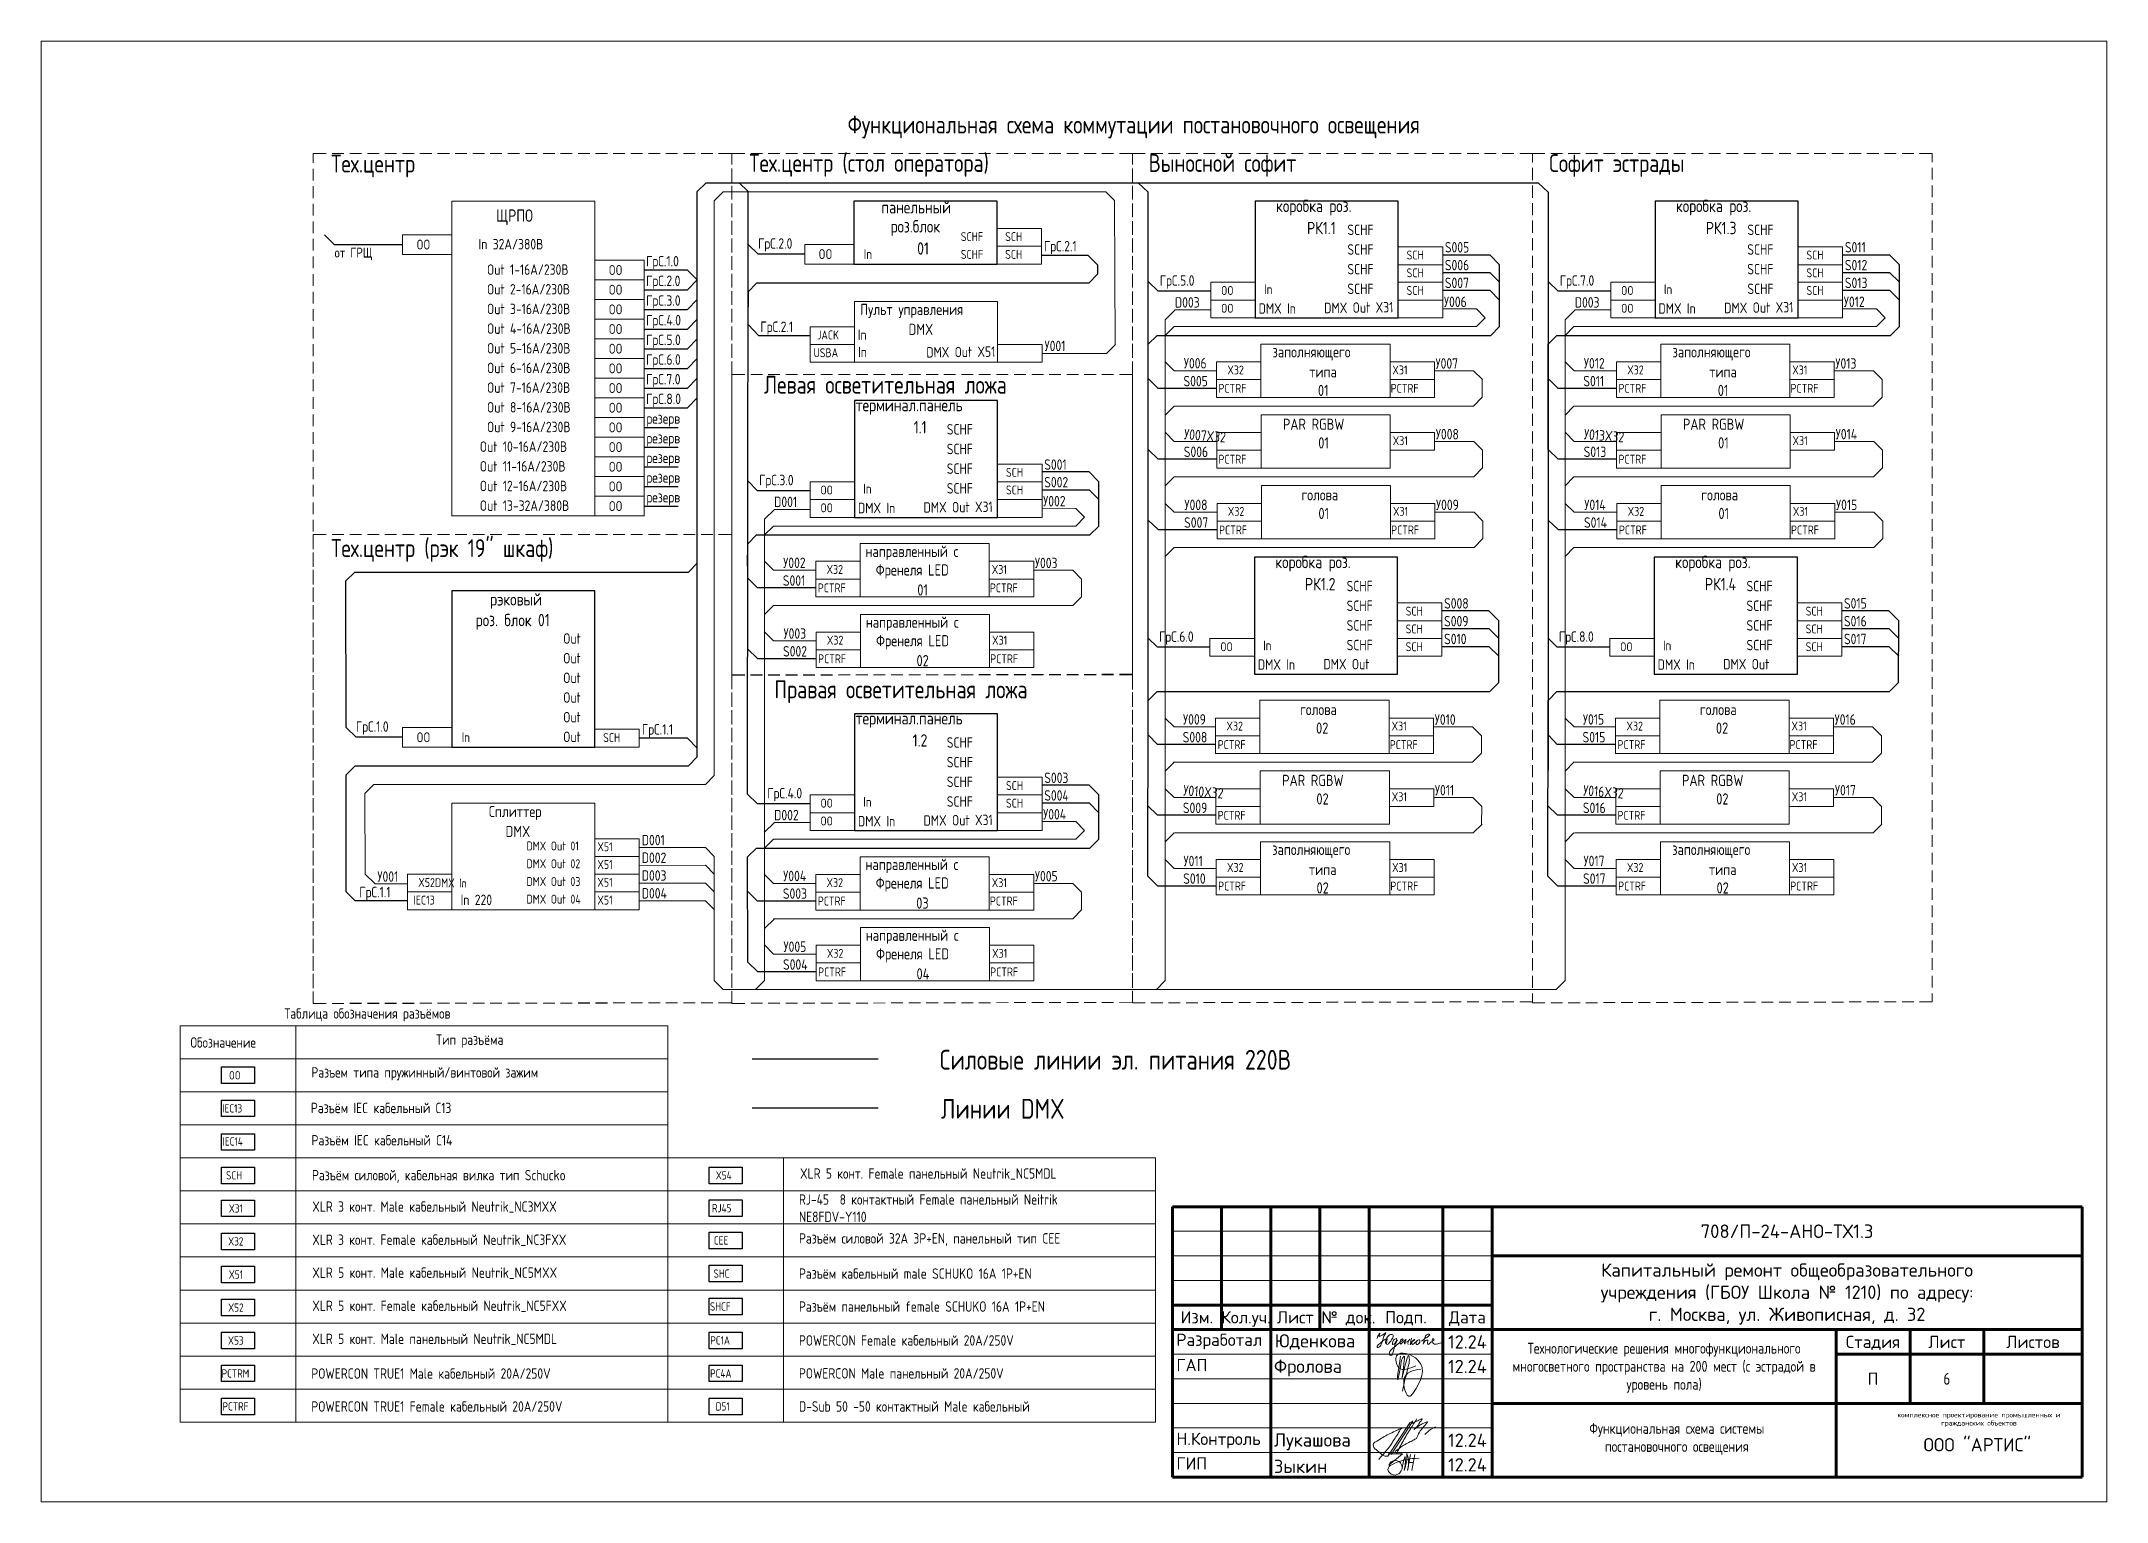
# Paper-space layout '6' of a CAD drawing. Header units: millimetres. Extents: x 0 to 420, y 0 to 297.
# The model-space entities are those that its viewports show. They can reach past a viewport. Long polylines and large blocks are cut down to what shows.
import ezdxf
from ezdxf.enums import TextEntityAlignment as Align

# ---------------------------------------------------------------- set-up
doc = ezdxf.new("R2010")
doc.units = ezdxf.units.MM
doc.linetypes.add('HIDDEN', pattern=[0.375, 0.25, -0.125])
for name, color, linetype in [('_Стадия Р', 230, 'Continuous'), ('PDF _220', 1, 'Continuous'), ('PDF _2D - Общий_Ном._пера__1', 6, 'Continuous'), ('PDF _Блоки', 7, 'Continuous'), ('PDF _Разъемы', 7, 'Continuous'), ('PDF _Текст', 7, 'Continuous')]:
    doc.layers.add(name, color=color, linetype=linetype)
doc.layers.add('PDF _DMX-ArtNet', color=7, linetype='Continuous', true_color=0x00b800)
doc.layers.add('PDF _Медиа', color=7, linetype='Continuous', true_color=0x00a5dd)
for name, color, linetype, lineweight in [('АР_Подписи', 8, 'Continuous', 15), ('ОФ_подписи', 7, 'Continuous', 13), ('ОФ_рамка', 7, 'Continuous', 60), ('Подключение к ЩРАВ', 5, 'HIDDEN', 30), ('подпись', 152, 'Continuous', 9), ('ЭОМ_Силовые лотки', 1, 'HIDDEN', 30)]:
    doc.layers.add(name, color=color, linetype=linetype, lineweight=lineweight)
doc.styles.add('PDF ISOCPEUR', font='isocpeur.ttf')
doc.styles.add('ГОСТ 2.304', font='GOST2304A.ttf')

psp = doc.layouts.new('6')

msp = doc.modelspace()

# ---------------------------------------------------------------- texts
at = {"layer": 'PDF _Текст', "attachment_point": 4, "style": 'ГОСТ 2.304'}
for s, insert, char_height in [('Функциональная схема коммутации постановочного освещения', (1135809.1, 249401.4), 363.104), ('Тех.центр', (1125306.2, 248607.6), 363.1), ('Тех.центр (стол оператора)', (1133808.8, 248620.3), 363.104), ('Выносной софит', (1141930.4, 248620.3), 363.104), ('Софит эстрады', (1150074.3, 248617.1), 363.104), ('панельный', (1136494.9, 247768), 251.46), ('коробка роз.', (1144521.2, 247761.6), 251.457), ('коробка роз.', (1152652.4, 247761.6), 251.457), ('ЩРПО', (1128662.2, 247564.8), 251.46), ('роз.блок', (1136682.2, 247345.7), 251.46), ('РК1.1', (1145149.9, 247345.7), 251.46), ('SCHF', (1145972.2, 247310), 212.62), ('РК1.3', (1153258.8, 247345.7), 251.46), ('SCHF', (1154106.5, 247310), 212.62), ('OO', (1127042.9, 247009.6), 201.16), ('In 32А/380В', (1128303.4, 247017.9), 212.622), ('ГрС.2.0', (1133986.6, 247002), 212.62), ('01', (1137221.9, 246929.8), 251.46), ('SCHF', (1138110.9, 247171.3), 181.55), ('SCH', (1139012.6, 247171.3), 181.55), ('ГрС.2.1', (1139800, 246948.1), 212.62), ('SCHF', (1145972.2, 246910), 212.62), ('S005', (1147953.4, 246954.4), 212.62), ('SCHF', (1154103.3, 246910), 212.62), ('S011', (1156087.7, 246954.4), 212.62), ('от ГРЩ', (1125376.1, 246819.1), 201.16), ('Out 1-16А/230В', (1128474.8, 246500.4), 212.622), ('OO', (1130951.3, 246492), 201.16), ('ГрС.1.0', (1131710.2, 246643.3), 212.62), ('OO', (1135218.5, 246815.9), 201.16), ('In', (1136136.1, 246815.9), 201.16), ('SCHF', (1138110.9, 246809.3), 181.55), ('SCH', (1139012.6, 246809.3), 181.55), ('SCHF', (1145972.2, 246509.9), 212.62), ('SCH', (1147175.5, 246796.6), 181.55), ('S006', (1147953.4, 246592.5), 212.62), ('SCHF', (1154103.3, 246509.9), 212.62), ('SCH', (1155306.7, 246796.6), 181.55), ('S012', (1156087.7, 246592.5), 212.62), ('Out 2-16А/230В', (1128474.8, 246100.3), 212.622), ('OO', (1130951.3, 246092), 201.16), ('ГрС.2.0', (1131710.2, 246243.2), 212.62), ('ГрС.5.0', (1142155.9, 246249.6), 212.62), ('OO', (1143403.6, 246075.9), 181.55), ('In', (1144276.8, 246101.5), 201.16), ('SCHF', (1145972.2, 246109.9), 212.62), ('SCH', (1147175.5, 246434.7), 181.55), ('SCH', (1147175.5, 246075.9), 181.55), ('S007', (1147953.4, 246230.5), 212.62), ('ГрС.7.0', (1150290.2, 246249.6), 212.62), ('OO', (1151537.9, 246075.9), 181.55), ('In', (1152407.9, 246101.5), 201.16), ('SCHF', (1154106.5, 246109.9), 212.62), ('SCH', (1155306.7, 246434.7), 181.55), ('SCH', (1155306.7, 246075.9), 181.55), ('S013', (1156087.7, 246230.5), 212.62), ('Out 3-16А/230В', (1128474.8, 245700.3), 212.622), ('OO', (1130951.3, 245691.9), 201.16), ('ГрС.3.0', (1131710.2, 245843.2), 212.62), ('Пульт управления', (1136063.1, 245660.3), 226.94), ('D003', (1142463.8, 245833.6), 212.62), ('OO', (1143403.6, 245714), 181.55), ('DMX In', (1144165.6, 245709.8), 212.62), ('У006', (1147934.3, 245846.3), 212.62), ('D003', (1150595, 245833.6), 212.62), ('OO', (1151537.9, 245714), 181.55), ('DMX In', (1152296.8, 245709.8), 212.62), ('У012', (1156065.5, 245846.3), 212.62), ('Out 4-16А/230В', (1128474.8, 245300.2), 212.622), ('OO', (1130951.3, 245291.9), 201.16), ('ГрС.4.0', (1131710.2, 245443.1), 212.62), ('ГрС.2.1', (1134034.2, 245309.8), 212.62), ('In', (1136015.4, 245176.4), 212.62), ('DMX', (1137047.3, 245285.6), 226.94), ('Out 5-16А/230В', (1128474.8, 244900.2), 212.622), ('OO', (1130951.3, 244891.8), 201.16), ('ГрС.5.0', (1131710.2, 245043.1), 212.62), ('USBA', (1135116.9, 244809.1), 181.55), ('JACK', (1135186.8, 245171), 181.55), ('In', (1136021.8, 244824), 212.62), ('У001', (1139812.7, 244947.8), 212.62), ('заполняющего', (1144448.2, 244796.7), 226.94), ('заполняющего', (1152582.5, 244796.7), 226.94), ('Out 6-16А/230В', (1128474.8, 244500.1), 212.622), ('OO', (1130951.3, 244491.8), 201.16), ('ГрС.6.0', (1131710.2, 244643), 212.62), ('У006', (1142644.8, 244595.4), 212.62), ('X32', (1143530.6, 244459.8), 181.55), ('типа', (1145194.3, 244422), 226.94), ('X31', (1146886.6, 244459.8), 181.55), ('У007', (1147762.9, 244592.2), 212.62), ('У012', (1150779.1, 244595.4), 212.62), ('X32', (1151661.8, 244459.8), 181.55), ('типа', (1153328.6, 244422), 226.94), ('X31', (1155017.7, 244459.8), 181.55), ('У013', (1155894, 244592.2), 212.62), ('Out 7-16А/230В', (1128474.8, 244100.1), 212.622), ('OO', (1130951.3, 244091.7), 201.16), ('ГрС.7.0', (1131710.2, 244243), 212.62), ('Левая осветительная ложа', (1134107.3, 244159.5), 363.104), ('S005', (1142638.5, 244233.4), 212.62), ('PCTRF', (1143349.7, 244085.2), 181.55), ('01', (1145372.1, 244044.2), 226.94), ('PCTRF', (1146851.7, 244085.2), 181.55), ('S011', (1150769.6, 244233.4), 212.62), ('PCTRF', (1151484, 244085.2), 181.55), ('01', (1153503.3, 244044.2), 226.94), ('PCTRF', (1154982.8, 244085.2), 181.55), ('Out 8-16А/230В', (1128474.8, 243700), 212.622), ('OO', (1130951.3, 243691.7), 201.16), ('ГрС.8.0', (1131710.2, 243842.9), 212.62), ('терминал.панель', (1135971, 243710.3), 251.457), ('Out 9-16А/230В', (1128474.8, 243300), 212.622), ('OO', (1130951.3, 243291.7), 201.16), ('резерв', (1131716.5, 243442.9), 212.62), ('1.1', (1137152.1, 243294.4), 251.46), ('SCHF', (1137825.2, 243252.4), 212.62), ('PAR RGBW', (1144660.9, 243355.3), 226.94), ('У008', (1147769.2, 243154), 212.62), ('PAR RGBW', (1152795.2, 243355.3), 226.94), ('У014', (1155900.4, 243154), 212.62), ('Out 10-16А/230В', (1128328.8, 242900), 212.622), ('OO', (1130951.3, 242891.6), 201.16), ('резерв', (1131716.5, 243042.8), 212.62), ('SCHF', (1137825.2, 242852.3), 212.62), ('S006', (1142644.8, 242795.2), 212.62), ('01', (1145378.5, 242977.4), 226.94), ('X31', (1146892.9, 243021.6), 181.55), ('S013', (1150776, 242795.2), 212.62), ('01', (1153509.6, 242977.4), 226.94), ('X31', (1155024.1, 243021.6), 181.55), ('Out 11-16А/230В', (1128328.8, 242499.9), 212.622), ('OO', (1130951.3, 242491.6), 201.16), ('резерв', (1131716.5, 242642.8), 212.62), ('резерв', (1131716.5, 242242.7), 212.62), ('SCHF', (1137825.2, 242452.3), 212.62), ('SCH', (1139028.5, 242377), 181.55), ('S001', (1139806.4, 242534.8), 212.62), ('PCTRF', (1143349.7, 242643.7), 181.55), ('PCTRF', (1151484, 242643.7), 181.55), ('Out 12-16А/230В', (1128328.8, 242099.9), 212.622), ('OO', (1130951.3, 242091.5), 201.16), ('резерв', (1131716.5, 241842.7), 212.62), ('ГрС.3.0', (1134008.8, 242191.9), 212.62), ('OO', (1135256.6, 242018.3), 181.55), ('In', (1136126.6, 242043.9), 201.16), ('SCHF', (1137825.2, 242052.2), 212.62), ('SCH', (1139028.5, 242018.3), 181.55), ('S002', (1139806.4, 242176.1), 212.62), ('голова', (1145035.6, 241920.2), 226.94), ('голова', (1153166.7, 241920.2), 226.94), ('Out 13-32А/380В', (1128328.8, 241699.8), 212.622), ('OO', (1130951.3, 241691.5), 201.16), ('D001', (1134313.6, 241776), 212.62), ('OO', (1135256.6, 241656.3), 181.55), ('DMX In', (1136018.6, 241652.2), 212.62), ('У002', (1139784.1, 241791.9), 212.62), ('У008', (1142657.5, 241715.7), 212.62), ('X32', (1143540.2, 241583.3), 181.55), ('01', (1145381.6, 241542.3), 226.94), ('X31', (1146899.3, 241583.3), 181.55), ('У009', (1147772.4, 241715.7), 212.62), ('У014', (1150788.6, 241715.7), 212.62), ('X32', (1151671.3, 241583.3), 181.55), ('01', (1153516, 241542.3), 226.94), ('X31', (1155030.4, 241583.3), 181.55), ('У015', (1155906.7, 241715.7), 212.62), ('Тех.центр (рэк 19" шкаф)', (1125306.2, 240787.6), 363.104), ('S007', (1142651.2, 241356.9), 212.62), ('PCTRF', (1143362.4, 241205.5), 181.55), ('PCTRF', (1146861.2, 241205.5), 181.55), ('S014', (1150782.3, 241356.9), 212.62), ('PCTRF', (1151493.5, 241205.5), 181.55), ('PCTRF', (1154992.3, 241205.5), 181.55), ('направленный с', (1136171, 240739.1), 226.94), ('коробка роз.', (1144505.4, 240519.5), 251.457), ('коробка роз.', (1152636.5, 240519.5), 251.457), ('S001', (1134491.4, 240175.8), 212.62), ('У002', (1134497.8, 240537.8), 212.62), ('X32', (1135380.4, 240402.2), 181.55), ('Френеля LED', (1136380.6, 240361.2), 226.94), ('X31', (1138739.6, 240402.2), 181.55), ('У003', (1139615.9, 240534.6), 212.62), ('рэковый', (1128538.3, 239760.6), 251.46), ('PCTRF', (1135202.6, 240027.6), 181.55), ('01', (1137225.1, 239986.6), 226.94), ('PCTRF', (1138701.5, 240027.6), 181.55), ('РК1.2', (1145108.6, 240103.5), 251.46), ('SCHF', (1145956.3, 240064.7), 212.62), ('РК1.4', (1153239.7, 240103.5), 251.46), ('SCHF', (1154087.5, 240064.7), 212.62), ('роз. блок 01', (1128246.2, 239338.4), 251.457), ('направленный с', (1136177.4, 239300.8), 226.94), ('SCHF', (1145956.3, 239664.6), 212.62), ('SCH', (1147156.5, 239554.5), 181.55), ('S008', (1147937.5, 239712.3), 212.62), ('S009', (1147937.5, 239350.3), 212.62), ('SCHF', (1154087.5, 239664.6), 212.62), ('SCH', (1155290.8, 239554.5), 181.55), ('S015', (1156068.7, 239712.3), 212.62), ('S016', (1156068.7, 239350.3), 212.62), ('Out', (1130024.2, 238997.9), 212.62), ('У003', (1134504.1, 239099.5), 212.62), ('X32', (1135386.8, 238963.9), 181.55), ('Френеля LED', (1136386.9, 238923), 226.94), ('X31', (1138745.9, 238963.9), 181.55), ('ГрС.6.0', (1142140, 239007.4), 212.62), ('SCHF', (1145956.3, 239264.6), 212.62), ('SCH', (1147156.5, 239192.5), 181.55), ('S010', (1147937.5, 238988.4), 212.62), ('ГрС.8.0', (1150271.1, 239007.4), 212.62), ('SCHF', (1154087.5, 239264.6), 212.62), ('SCH', (1155290.8, 239192.5), 181.55), ('S017', (1156068.7, 238988.4), 212.62), ('Out', (1130024.2, 238597.8), 212.62), ('S002', (1134494.6, 238737.5), 212.62), ('PCTRF', (1135209, 238586.1), 181.55), ('02', (1137209.2, 238548.3), 226.94), ('PCTRF', (1138707.8, 238586.1), 181.55), ('OO', (1143387.8, 238830.6), 181.55), ('DMX In', (1144149.8, 238467.7), 212.62), ('In', (1144257.7, 238856.2), 201.16), ('DMX Out', (1145483.2, 238477.2), 212.62), ('SCHF', (1145956.3, 238864.5), 212.62), ('SCH', (1147156.5, 238830.6), 181.55), ('OO', (1151518.9, 238830.6), 181.55), ('DMX In', (1152280.9, 238467.7), 212.62), ('In', (1152388.8, 238856.2), 201.16), ('DMX Out', (1153614.4, 238477.2), 212.62), ('SCHF', (1154087.5, 238864.5), 212.62), ('SCH', (1155290.8, 238830.6), 181.55), ('Out', (1130024.2, 238197.8), 212.62), ('Правая осветительная ложа', (1134316.8, 237914.3), 363.104), ('Out', (1130024.2, 237797.7), 212.62), ('ГрС.1.0', (1125807.9, 237178.6), 212.62), ('Out', (1130024.2, 237397.7), 212.62), ('терминал.панель', (1135971, 237341.3), 251.457), ('У009', (1142628.9, 237353.3), 212.62), ('X32', (1143511.6, 237217.7), 181.55), ('голова', (1145007, 237554.6), 226.94), ('X31', (1146870.7, 237217.7), 181.55), ('У010', (1147747, 237350.1), 212.62), ('У015', (1150760.1, 237353.3), 212.62), ('X32', (1151645.9, 237217.7), 181.55), ('голова', (1153138.1, 237554.6), 226.94), ('X31', (1155001.9, 237217.7), 181.55), ('У016', (1155878.2, 237350.1), 212.62), ('OO', (1127042.9, 236989.3), 201.16), ('In', (1127960.5, 236989.3), 201.16), ('Out', (1130024.2, 236997.7), 212.62), ('SCH', (1130837, 236982.7), 181.55), ('ГрС.1.1', (1131624.4, 237121.5), 212.62), ('1.2', (1137129.9, 236925.4), 251.46), ('SCHF', (1137825.2, 236883.4), 212.62), ('S008', (1142622.6, 236991.3), 212.62), ('PCTRF', (1143333.8, 236839.9), 181.55), ('02', (1145334, 237176.7), 226.94), ('PCTRF', (1146832.6, 236839.9), 181.55), ('S015', (1150753.7, 236991.3), 212.62), ('PCTRF', (1151464.9, 236839.9), 181.55), ('02', (1153465.2, 237176.7), 226.94), ('PCTRF', (1154963.8, 236839.9), 181.55), ('SCHF', (1137825.2, 236483.3), 212.62), ('SCHF', (1137825.2, 236083.3), 212.62), ('SCH', (1139028.5, 236008), 181.55), ('S003', (1139806.4, 236165.8), 212.62), ('PAR RGBW', (1144645.1, 236113.1), 226.94), ('PAR RGBW', (1152776.2, 236113.1), 226.94), ('ГрС.4.0', (1134173.9, 235822.9), 212.62), ('OO', (1135256.6, 235649.2), 181.55), ('In', (1136126.6, 235674.9), 201.16), ('SCHF', (1137825.2, 235683.2), 212.62), ('SCH', (1139028.5, 235649.2), 181.55), ('S004', (1139806.4, 235807), 212.62), ('S009', (1142625.8, 235553), 212.62), ('02', (1145340.4, 235735.3), 226.94), ('X31', (1146873.9, 235779.4), 181.55), ('У011', (1147750.2, 235911.8), 212.62), ('S016', (1150760.1, 235553), 212.62), ('02', (1153471.5, 235735.3), 226.94), ('X31', (1155008.2, 235779.4), 181.55), ('У017', (1155884.5, 235911.8), 212.62), ('Сплиттер', (1128512.9, 235449.5), 226.94), ('D002', (1134313.6, 235407), 212.62), ('OO', (1135256.6, 235287.3), 181.55), ('DMX In', (1136018.6, 235283.2), 212.62), ('У004', (1139784.1, 235422.9), 212.62), ('PCTRF', (1143333.8, 235401.6), 181.55), ('PCTRF', (1151464.9, 235401.6), 181.55), ('DMX', (1128852.7, 235074.9), 226.94), ('DMX Out 01', (1129278.1, 234779.3), 181.55), ('X51', (1130719.6, 234763.4), 181.55), ('D001', (1131621.3, 234899), 212.62), ('заполняющего', (1144441.9, 234678), 226.94), ('заполняющего', (1152576.2, 234678), 226.94), ('DMX Out 02', (1129278.1, 234417.4), 181.55), ('X51', (1130719.6, 234401.5), 181.55), ('D002', (1131621.3, 234540.2), 212.62), ('направленный с', (1136171, 234373.2), 226.94), ('У011', (1142638.5, 234473.5), 212.62), ('X32', (1143524.3, 234341.2), 181.55), ('X31', (1146880.2, 234341.2), 181.55), ('У017', (1150772.8, 234473.5), 212.62), ('X32', (1151655.4, 234341.2), 181.55), ('X31', (1155011.4, 234341.2), 181.55), ('ГрС.1.1', (1125877.7, 233813.1), 212.62), ('У001', (1126246, 234156), 212.62), ('DMX Out 03', (1129278.1, 234055.4), 181.55), ('X51', (1130719.6, 234039.5), 181.55), ('D003', (1131621.3, 234178.3), 212.62), ('У004', (1134497.8, 234168.7), 212.62), ('X32', (1135380.4, 234033.2), 181.55), ('Френеля LED', (1136380.6, 233995.4), 226.94), ('X31', (1138739.6, 234033.2), 181.55), ('У005', (1139615.9, 234165.6), 212.62), ('S010', (1142632.1, 234114.8), 212.62), ('PCTRF', (1143343.3, 233963.3), 181.55), ('типа', (1145188, 234300.2), 226.94), ('02', (1145343.5, 233925.5), 226.94), ('PCTRF', (1146845.3, 233963.3), 181.55), ('S017', (1150763.3, 234114.8), 212.62), ('PCTRF', (1151477.6, 233963.3), 181.55), ('типа', (1153322.3, 234300.2), 226.94), ('02', (1153477.9, 233925.5), 226.94), ('PCTRF', (1154976.5, 233963.3), 181.55), ('IEC13', (1126979.4, 233677.6), 181.55), ('In 220', (1127938.3, 233683), 212.62), ('DMX Out 04', (1129278.1, 233696.6), 181.55), ('X51', (1130719.6, 233677.6), 181.55), ('D004', (1131621.3, 233816.3), 212.62), ('S003', (1134491.4, 233810), 212.62), ('PCTRF', (1135202.6, 233658.5), 181.55), ('03', (1137202.9, 233617.6), 226.94), ('PCTRF', (1138701.5, 233658.5), 181.55), ('У005', (1134504.1, 232730.5), 212.62), ('X32', (1135386.8, 232594.9), 181.55), ('направленный с', (1136177.4, 232931.8), 226.94), ('Френеля LED', (1136386.9, 232553.9), 226.94), ('X31', (1138745.9, 232594.9), 181.55), ('S004', (1134494.6, 232368.5), 212.62), ('PCTRF', (1135209, 232217.1), 181.55), ('04', (1137209.2, 232179.3), 226.94), ('PCTRF', (1138707.8, 232217.1), 181.55), ('Таблица обозначения разъёмов', (1124353.7, 231344), 211.223), ('Обозначение', (1122445.5, 230782.1), 211.223), ('Тип разъёма', (1127439.8, 230810.6), 211.223), ('Силовые линии эл. питания 220В', (1137682.3, 230431.2), 402.332), ('OO', (1123229.8, 230115.4), 168.98), ('Разъем типа пружинный/винтовой зажим', (1124903, 230145.9), 211.223), ('IEC13', (1123093.2, 229442.3), 168.98), ('Разъём IEC кабельный С13', (1124893.5, 229450.5), 211.223), ('Линии DMX', (1137704.5, 229434.3), 402.33), ('Разъём IEC кабельный С14', (1124906.2, 228793.3), 211.223), ('IEC14', (1123099.6, 228769.2), 168.98), ('SCH', (1123169.4, 228080.2), 168.98), ('Разъём силовой, кабельная вилка тип Schucko', (1124915.7, 228059.9), 211.223), ('X54', (1133126.2, 228080.2), 168.98), ('XLR 5 конт. Female панельный Neutrik_NC5MDL', (1134840.7, 228107.5), 211.223), ('RJ-45  8 контактный Female панельный Neitrik', (1134818.5, 227590), 211.223), ('X31', (1123223.4, 227407.1), 168.98), ('XLR 3 конт. Male кабельный Neutrik_NC3MXX', (1124922, 227434.4), 211.223), ('RJ45', (1133050, 227413.4), 168.98), ('NE8FDV-Y110', (1134818.5, 227237.6), 211.223), ('X32', (1123210.7, 226737.2), 168.98), ('XLR 3 конт. Female кабельный Neutrik_NC3FXX', (1124922, 226761.3), 211.223), ('CEE', (1133088.1, 226756.2), 168.98), ('Разъём силовой 32А 3Р+EN, панельный тип CEE', (1134818.5, 226774), 211.223), ('X51', (1123223.4, 226064.1), 168.98), ('XLR 5 конт. Male кабельный Neutrik_NC5MXX', (1124922, 226091.4), 211.223), ('SHC', (1133081.8, 226083.1), 168.98), ('Разъём кабельный male SCHUKO 16А 1Р+EN', (1134818.5, 226081.9), 211.223), ('X52', (1123210.7, 225391), 168.98), ('XLR 5 конт. Female кабельный Neutrik_NC5FXX', (1124922, 225418.3), 211.223), ('SHCF', (1133008.7, 225413.2), 168.98), ('Разъём панельный female SCHUKO 16А 1Р+EN', (1134818.5, 225411.9), 211.223), ('X53', (1123207.5, 224721.1), 168.98), ('XLR 5 конт. Male панельный Neutrik_NC5MDL', (1124922, 224745.2), 211.223), ('PC1A', (1133015.1, 224724.2), 168.98), ('POWERCON Female кабельный 20А/250V', (1134818.5, 224723), 211.223), ('PCTRM', (1123077.4, 224051.1), 168.98), ('POWERCON TRUE1 Male кабельный 20А/250V', (1124903, 224049.9), 211.223), ('PC4A', (1133011.9, 224051.1), 168.98), ('POWERCON Male панельный 20А/250V', (1134818.5, 224053.1), 211.223), ('PCTRF', (1123096.4, 223381.2), 168.98), ('POWERCON TRUE1 Female кабельный 20А/250V', (1124903, 223380), 211.223), ('D51', (1133126.2, 223381.2), 168.98), ('D-Sub 50 -50 контактный Male кабельный', (1134818.5, 223380), 211.223)]:
    msp.add_mtext(s, dxfattribs=dict(at, insert=insert, char_height=char_height))
for s, insert, char_height, rotation in [('DMX Out X31', (1145499.1, 245719.3), 212.622, 0.70155), ('DMX Out X31', (1153633.4, 245719.3), 212.622, 0.70266), ('DMX Out X51', (1137409.3, 244817.6), 211.388, 0.62992), ('У007X32', (1142651.2, 243157.1), 212.62, 355.32907), ('У013X32', (1150782.3, 243157.1), 212.62, 355.34014), ('DMX Out X31', (1137352.1, 241661.7), 212.622, 0.70266), ('У010X32', (1142635.3, 235911.8), 212.62, 355.46484), ('У016X32', (1150766.4, 235911.8), 212.62, 355.46484), ('DMX Out X31', (1137352.1, 235295.9), 212.622, 0.61196), ('X52DMX In', (1127077.9, 234039.5), 181.55, 358.98885)]:
    msp.add_mtext(s, dxfattribs=dict(at, insert=insert, char_height=char_height, rotation=rotation))
at = {"layer": 'ОФ_рамка', "lineweight": 15, "ltscale": 100, "transparency": 33554636, "char_height": 240, "attachment_point": 5, "style": 'ГОСТ 2.304'}
for s, insert, width in [('{\\C0;6}', (1158161.7, 223943.4), 1500), ('{\\H0.91667x;Функциональная схема системы\\Pпостановочного освещения}', (1152670.4, 222719.8), 7000)]:
    msp.add_mtext(s, dxfattribs=dict(at, insert=insert, width=width))

# ---------------------------------------------------------------- blocks, each defined once
blk = doc.blocks.new('П_Зыкин')
at = {"layer": 'ОФ_подписи', "color": 152, "ltscale": 100, "true_color": 0x0061c2, "transparency": 33554687}
for p, q in [((142, 249), (62, -174)), ((102, 37), (218, 37)), ((258, 249), (178, -174))]:
    blk.add_line(p, q, dxfattribs=at)
blk.add_lwpolyline([(-462, 273), (-74, 273), (-446, -30)], dxfattribs=at)
for centre, radius, start, end in [((-271, -94), 186, 314.2393, 159.9348), ((345, -1372), 1523, 88.8758, 117.8788), ((1109, -252), 1204, 158.7593, 174.231), ((-1024, 224), 1068, 337.8144, 2.8859), ((-849, 72), 852, 342.8308, 7.4815), ((-9, 182), 4.48, 8.9691, 155.6551), ((-643, 22), 732, 344.4555, 20.462), ((-318, -169), 151, 108.7568, 173.4251), ((-287, -115), 185, 191.5358, 322.3512)]:
    blk.add_arc(centre, radius, start, end, dxfattribs=at)
blk = doc.blocks.new('П_Лукашова')
at = {"layer": 'ОФ_подписи', "color": 152, "true_color": 0x0061c2}
for p, q in [((221, 339), (-221, -339)), ((286, 371), (-156, -307)), ((283, 370), (218, 338))]:
    blk.add_line(p, q, dxfattribs=at)
for points in [[(221, 301), (344, 360), (434, 401), (475, 416), (464, 395), (420, 336), (342, 232), (310, 203), (337, 221), (420, 283), (490, 322), (558, 352), (576, 358), (491, 240), (403, 113), (374, 49), (360, 20)], [(-221, -339), (-276, -344), (-368, -289), (-446, -221), (-505, -166), (-522, -116), (-412, -16), (-295, 56), (-173, 120), (-49, 179), (33, 216), (87, 237), (52, 221), (11, 167), (-59, 51), (-126, -52), (-177, -132), (-256, -231), (-409, -409)], [(360, 20), (294, -18), (203, -65), (91, -124), (-73, -248)], [(366, 415), (236, 213), (85, -37), (-50, -300)], [(530, 102), (646, 199), (748, 254)]]:
    blk.add_spline(points, degree=3, dxfattribs=at)
blk = doc.blocks.new('Подпись_Юденкова')
at = {"layer": 'подпись', "lineweight": 9, "ltscale": 100}
for points in [[(22993, 30356), (23239, 30949), (23303, 31029), (23256, 30758), (23256, 30596), (23353, 30630), (24104, 31053), (24011, 30925), (23747, 30346), (23503, 29561), (23376, 29349), (23019, 29183), (22973, 29244), (23133, 29540), (23399, 29749), (23841, 30112), (24051, 30232), (24263, 30313), (24263, 30200), (24226, 29934), (24216, 29561), (24741, 30013), (25049, 30593), (25025, 30811), (24730, 30853), (24320, 30538), (24111, 30083), (24067, 29668)], [(25332, 29860), (25517, 30062), (25517, 30305), (25382, 30310), (25071, 30041), (24991, 29788), (24980, 29566), (25397, 29843), (25608, 30110), (25373, 29700), (25302, 29477), (25074, 28616), (24772, 28132), (24621, 28191), (24558, 28346), (24843, 28916), (25563, 29497), (26206, 30012), (26340, 30153), (26340, 30270), (26222, 30270), (25983, 29943), (26051, 29602), (26285, 29804), (26401, 29915), (26760, 30195), (26685, 30085), (26575, 29585), (26539, 29824), (26678, 29859), (27018, 29990), (27226, 30232), (27007, 29903), (27007, 29564)], [(27460, 30381), (27291, 29499), (27401, 29740), (27861, 30203), (27780, 30161), (27595, 30006), (27490, 29723), (27540, 29563), (27873, 29759), (28093, 29948), (28236, 30064), (28166, 30026), (28112, 29952), (28123, 29526), (28364, 29646), (28544, 29879), (28503, 30152), (28308, 30142), (28118, 30044)], [(28786, 30010), (29343, 30407), (29580, 30557), (29831, 30882), (29689, 30926), (29343, 30732), (29284, 30653), (29124, 30141), (28984, 29597), (29221, 29994), (29583, 30086), (29583, 29985), (29549, 29745), (29578, 29550), (29888, 29755), (30123, 29925), (30390, 30178), (30357, 30278), (30249, 30277), (30172, 30171), (30238, 29769), (30461, 29621), (31023, 29671), (31728, 29856)]]:
    blk.add_spline(points, degree=3, dxfattribs=at)
blk = doc.blocks.new('Штамп Молодогвардейская 12.04.24')
at = {"layer": 'АР_Подписи', "color": 152, "true_color": 0x0061c2}
for points in [[(-12068, 4947), (-12410, 4740), (-12284, 4398), (-12214, 4472), (-12126, 5129), (-12559, 5218), (-12515, 4975), (-12168, 5014)], [(-12480, 5207), (-12537, 4744), (-12480, 4994), (-12437, 5170), (-12406, 5209), (-12403, 5119), (-12449, 4767), (-12352, 5141), (-12315, 5224), (-12301, 5141), (-12324, 4994), (-12441, 4496)]]:
    blk.add_spline(points, degree=3, dxfattribs=at)
at = {"layer": 'ОФ_рамка', "ltscale": 100, "transparency": 33554636}
for p, q in [((-17120, 8249), (1380, 8249)), ((-17120, 2749), (-17120, 8249)), ((-16120, 8249), (-16120, 5749)), ((-15120, 8249), (-15120, 2749)), ((-14120, 8249), (-14120, 5749)), ((-13120, 8249), (-13120, 2749)), ((-11620, 8249), (-11620, 2749)), ((-10620, 2749), (-10620, 8248)), ((1380, 2749), (1380, 8249)), ((-10620, 7249), (1380, 7249)), ((-17120, 6249), (-10620, 6249)), ((-17120, 5749), (1380, 5749)), ((-2120, 5749), (-2120, 4249)), ((-620, 5749), (-620, 4249)), ((-3620, 5249), (1380, 5249)), ((-10620, 4249), (1380, 4249)), ((-17120, 2749), (1380, 2749))]:
    blk.add_line(p, q, dxfattribs=at)
at = {"layer": 'ОФ_рамка', "lineweight": 15, "ltscale": 100, "transparency": 33554636}
for p, q in [((-17120, 7749), (-10620, 7749)), ((-17120, 7249), (-10620, 7249)), ((-17120, 6749), (-10620, 6749)), ((-17120, 5249), (-10620, 5249)), ((-17120, 4749), (-10620, 4749)), ((-17120, 4249), (-10620, 4249)), ((-17120, 3749), (-10620, 3749)), ((-17120, 3249), (-10620, 3249))]:
    blk.add_line(p, q, dxfattribs=at)
at = {"layer": 'ОФ_рамка', "ltscale": 100, "transparency": 33554636}
blk.add_lwpolyline([(-3620, 5749), (-3620, 2749)], dxfattribs=at)
at = {"color": 150, "xscale": 0.1556073717997905, "yscale": 0.1556073717997905, "zscale": 0.1556073717997905}
blk.add_blockref('Подпись_Юденкова', (-16530, 847), dxfattribs=at)
at = {"layer": 'ОФ_рамка', "transparency": 33554636}
for name, p, xscale, yscale, zscale in [('П_Лукашова', (-12515, 3517), 1.000890068666615, 1.000890068666615, 1.000890068666615), ('П_Зыкин', (-12383, 3018), 0.7551483182031096, 0.7551483182031096, 0.7551483182031096)]:
    blk.add_blockref(name, p, dxfattribs=dict(at, xscale=xscale, yscale=yscale, zscale=zscale))
at = {"layer": '_Стадия Р', "color": 1, "lineweight": 15, "ltscale": 100, "transparency": 33554636, "insert": (-4620, 7749), "char_height": 275, "width": 12000, "attachment_point": 5, "style": 'PDF ISOCPEUR'}
blk.add_mtext('{\\C0;708/П-24-АНО-ТХ1.3}', dxfattribs=at)
at = {"layer": '_Стадия Р', "color": 7, "linetype": 'Continuous', "transparency": 33554687, "insert": (-2870, 4749), "char_height": 250, "width": 1500, "attachment_point": 5, "style": 'PDF ISOCPEUR'}
blk.add_mtext('П', dxfattribs=at)
at = {"layer": 'ОФ_рамка', "color": 7, "linetype": 'Continuous', "transparency": 33554687, "style": 'PDF ISOCPEUR'}
for s, p in [('Изм.', (-16620, 5999)), ('Кол.уч.', (-15620, 5999)), ('Лист', (-14620, 5999)), (' № док.', (-13620, 5999)), ('Подп.', (-12370, 5999)), ('Дата', (-11120, 5999)), ('Стадия', (-2870, 5499)), ('Лист', (-1370, 5499)), ('Листов', (380, 5499))]:
    blk.add_text(s, height=250, dxfattribs=at).set_placement(p, align=Align.MIDDLE_CENTER)
at = {"layer": 'ОФ_рамка', "color": 7, "transparency": 33554687, "style": 'PDF ISOCPEUR'}
for s, p in [('Разработал', (-17038, 5417)), ('ГАП', (-17038, 4902)), ('Н.Контроль', (-17038, 3402)), ('ГИП', (-17038, 2902))]:
    blk.add_text(s, height=250, dxfattribs=at).set_placement(p)
at = {"layer": 'ОФ_рамка', "lineweight": 15, "ltscale": 100, "transparency": 33554636, "attachment_point": 5, "style": 'PDF ISOCPEUR'}
for s, insert, char_height, width in [('Капитальный ремонт общеобразовательного\\Pучреждения (ГБОУ Школа № 1210) по адресу: \\Pг. Москва, ул. Живописная, д. 32', (-4620, 6473), 270, 9013.53), ('{\\fGOST 2.304 type A|b0|i0|c204|p34;Технологические решения многофункционального \\Pмногосветного пространства на 200 мест (с эстрадой в уровень пола)}', (-7120, 4973), 220, 6800.56)]:
    blk.add_mtext(s, dxfattribs=dict(at, insert=insert, char_height=char_height, width=width))
at = {"layer": 'ОФ_рамка', "color": 7, "linetype": 'Continuous', "transparency": 33554687, "char_height": 270, "style": 'PDF ISOCPEUR'}
for s, insert, width, attachment_point in [('Юденкова', (-15040, 5499), 2000, 4), ('12.24', (-11120, 5499), 1000, 5), ('Фролова', (-15054, 4968), 2000, 4), ('12.24', (-11120, 4999), 1000, 5), ('Лукашова', (-15054, 3468), 2000, 4), ('12.24', (-11120, 3499), 1000, 5), ('Зыкин', (-15054, 2968), 2000, 4), ('12.24', (-11120, 2999), 1000, 5)]:
    blk.add_mtext(s, dxfattribs=dict(at, insert=insert, width=width, attachment_point=attachment_point))
at = {"layer": 'ОФ_рамка', "color": 7, "transparency": 33554687, "attachment_point": 5, "style": 'PDF ISOCPEUR'}
for s, insert, char_height, width in [('комплексное проектирование промышленных и гражданских объектов', (-718, 3918), 100, 3141.16), ('ООО "АРТИС"', (-751, 3407), 270, 3189.42)]:
    blk.add_mtext(s, dxfattribs=dict(at, insert=insert, char_height=char_height, width=width))
blk = doc.blocks.new('Потолоч оборудование (подложка)')
at = {"layer": 'PDF _2D - Общий_Ном._пера__1', "color": 252, "lineweight": 0, "true_color": 0x939598}
for centre in [(4190240522, -2536047937), (4190240522, -2536047937), (4190240522, -2536049937), (4190240522, -2536049937), (4190240522, -2536051140), (4190240522, -2536051140), (4190240522, -2536053140), (4190240522, -2536053140)]:
    blk.add_arc(centre, 4897930939, 148.816615114, 148.81661512, dxfattribs=at)
blk = doc.blocks.new('Оборудование разрез (подложка)')
at = {"layer": 'PDF _2D - Общий_Ном._пера__1', "color": 252, "lineweight": 0, "true_color": 0x939598}
blk.add_arc((-641164289, -4855786752), 4897930939, 82.478217312, 82.478217326, dxfattribs=at)
blk.add_arc((-641164289, -4855786752), 4897930939, 82.478217312, 82.478217326, dxfattribs=at)

# ---------------------------------------------------------------- linework, layer by layer
at = {"layer": 'PDF _220', "lineweight": 25}
for points in [[(1132751, 236590.3), (1132751, 248086.5), (1132931.9, 248267.4), (1149850.8, 248267.4), (1150050.8, 248073.8), (1150050.8, 236323.6)], [(1134935.3, 246813.3), (1133992.3, 246813.3), (1133789.1, 247013.4), (1133786, 248086.5), (1133605, 248267.4)], [(1141920, 236323.6), (1141920, 248073.8), (1141719.9, 248267.4)], [(1126760, 247007), (1125372.6, 247007), (1125172.6, 247207)], [(1135046.4, 235634.7), (1133976.5, 235634.7), (1133773.3, 235834.7), (1133789.1, 247013.4)], [(1139748.4, 246794.3), (1140691.3, 246794.3), (1140891.3, 246594.3), (1140891.3, 246407), (1140710.3, 246226), (1133954.2, 246226), (1133786, 246048.2), (1133786, 245740.2)], [(1140891.3, 246594.3), (1140891.3, 246413.3)], [(1143310.5, 242644.8), (1142126.3, 242644.8), (1141920, 242844.8), (1141920, 244981.5), (1142100.9, 245162.4), (1148885.6, 245162.4), (1149066.6, 245343.4), (1149066.6, 246603.8)], [(1147910.9, 246800.6), (1148866.5, 246800.6), (1149066.6, 246600.6)], [(1151441.4, 242644.8), (1150260.3, 242644.8), (1150050.8, 242844.8), (1150050.8, 244981.5), (1150231.7, 245162.4), (1157016.4, 245162.4), (1157197.4, 245343.4), (1157200.5, 246603.8)], [(1156041.7, 246800.6), (1156997.4, 246800.6), (1157197.4, 246600.6)], [(1131668.3, 246089.5), (1132551, 246089.5), (1132751, 246289.5), (1132551, 246489.5), (1131668.3, 246489.5)], [(1143196.3, 246060.9), (1142123.1, 246060.9), (1141920, 246260.9)], [(1147910.9, 246441.9), (1148866.5, 246441.9), (1149066.6, 246241.9)], [(1151327.1, 246060.9), (1150257.1, 246060.9), (1150050.8, 246260.9)], [(1156041.7, 246441.9), (1156997.4, 246441.9), (1157197.4, 246241.9)], [(1131668.3, 245689.4), (1132551, 245689.4), (1132751, 245889.5)], [(1147910.9, 246080), (1148866.5, 246080), (1149066.6, 245879.9)], [(1156041.7, 246080), (1156997.4, 246080), (1157197.4, 245879.9)], [(1131668.3, 245289.4), (1132551, 245289.4), (1132751, 245489.4)], [(1135046.4, 245156.1), (1134005, 245156.1), (1133786, 245384.7)], [(1131668.3, 244889.4), (1132551, 244889.4), (1132751, 245089.4)], [(1131668.3, 244492.5), (1132551, 244492.5), (1132751, 244689.4)], [(1131668.3, 244092.5), (1132551, 244092.5), (1132751, 244292.5)], [(1143307.4, 244083), (1142123.1, 244083), (1141920, 244283)], [(1151441.4, 244083), (1150257.1, 244083), (1150053.9, 244283)], [(1131668.3, 243692.5), (1132551, 243692.5), (1132751, 243892.5)], [(1133773.3, 240466.8), (1133776.5, 240924), (1133954.2, 241105), (1140735.7, 241105), (1140916.7, 241285.9), (1140919.9, 242184.4), (1140719.9, 242384.4), (1139761.1, 242384.4)], [(1135046.4, 242003.4), (1133976.5, 242003.4), (1133779.6, 242203.5)], [(1139761.1, 242022.5), (1140719.9, 242022.5), (1140919.9, 241822.5)], [(1143316.9, 241206.6), (1142132.7, 241206.6), (1141920, 241406.6)], [(1151447.7, 241206.6), (1150263.5, 241206.6), (1150050.8, 241406.6)], [(1126760, 236990.3), (1125813.9, 236990.3), (1125610.7, 237190.4), (1125607.5, 240168.4), (1125788.5, 240349.3), (1132570, 240349.3), (1132751, 240530.3)], [(1135160.7, 240025.5), (1133976.5, 240025.5), (1133776.5, 240225.5)], [(1143297.8, 233961.5), (1142116.8, 233961.5), (1141913.6, 234161.5), (1141920, 237739.6), (1142100.9, 237920.6), (1148866.5, 237920.6), (1149047.5, 238101.5), (1149050.7, 239358.8), (1148850.7, 239558.8), (1147891.9, 239558.8)], [(1151431.8, 233961.5), (1150247.6, 233961.5), (1150044.4, 234161.5), (1150050.8, 237739.6), (1150231.7, 237920.6), (1156997.4, 237920.6), (1157178.3, 238101.5), (1157181.5, 239358.8), (1156981.5, 239558.8), (1156022.7, 239558.8)], [(1143177.2, 238819.1), (1142107.3, 238819.1), (1141920, 239003.2)], [(1147891.9, 239200), (1148850.7, 239200), (1149050.7, 239000)], [(1151308, 238819.1), (1150238.1, 238819.1), (1150050.8, 239003.2)], [(1156022.7, 239200), (1156981.5, 239200), (1157181.5, 239000)], [(1135163.9, 238587.3), (1133979.6, 238587.3), (1133773.3, 238787.3)], [(1147891.9, 238838.1), (1148850.7, 238838.1), (1149050.7, 238638.1)], [(1156022.7, 238838.1), (1156981.5, 238838.1), (1157181.5, 238638.1)], [(1126855.3, 233663.1), (1125794.9, 233663.1), (1125613.9, 233844.1), (1125613.9, 236228.4), (1125794.9, 236409.3), (1132570, 236409.3), (1132751, 236590.3), (1132751, 236771.3), (1132551, 236971.3), (1131569.9, 236971.3)], [(1143291.5, 236841.1), (1142107.3, 236841.1), (1141920, 237041.1)], [(1151422.3, 236841.1), (1150238.1, 236841.1), (1150053.9, 237041.1)], [(1135163.9, 232218.5), (1133979.6, 232218.5), (1133776.5, 232418.5), (1133773.3, 234558.4), (1133954.2, 234736.2), (1140735.7, 234736.2), (1140916.7, 234917.2), (1140919.9, 235815.6), (1140719.9, 236015.7), (1139761.1, 236015.7)], [(1139761.1, 235653.7), (1140719.9, 235653.7), (1140919.9, 235453.7)], [(1143294.7, 235402.9), (1142110.5, 235402.9), (1141907.3, 235602.9)], [(1151425.5, 235402.9), (1150241.3, 235402.9), (1150038.1, 235602.9)], [(1135160.7, 233656.7), (1133976.5, 233656.7), (1133773.3, 233856.8)]]:
    msp.add_lwpolyline(points, dxfattribs=at)
at = {"layer": 'PDF _DMX-ArtNet', "lineweight": 13}
for points in [[(1124940.8, 248670.6), (1124940.8, 248861.1), (1125207.5, 248861.1)], [(1125328.2, 248861.1), (1125566.3, 248861.1)], [(1125683.7, 248861.1), (1125921.9, 248861.1)], [(1126042.5, 248861.1), (1126280.6, 248861.1)], [(1126398.1, 248861.1), (1126636.2, 248861.1)], [(1126756.8, 248861.1), (1126995, 248861.1)], [(1127112.4, 248861.1), (1127350.5, 248861.1)], [(1127471.2, 248861.1), (1127709.3, 248861.1)], [(1127826.8, 248861.1), (1128064.9, 248861.1)], [(1128185.5, 248861.1), (1128423.6, 248861.1)], [(1128541.1, 248861.1), (1128779.2, 248861.1)], [(1128899.9, 248861.1), (1129138, 248861.1)], [(1129255.5, 248861.1), (1129493.6, 248861.1)], [(1129614.2, 248861.1), (1129852.3, 248861.1)], [(1129969.8, 248861.1), (1130207.9, 248861.1)], [(1130328.6, 248861.1), (1130566.7, 248861.1)], [(1130684.1, 248861.1), (1130922.3, 248861.1)], [(1131042.9, 248861.1), (1131281, 248861.1)], [(1131398.5, 248861.1), (1131636.6, 248861.1)], [(1131757.2, 248861.1), (1131995.4, 248861.1)], [(1132112.8, 248861.1), (1132350.9, 248861.1)], [(1132471.6, 248861.1), (1132709.7, 248861.1)], [(1132827.2, 248861.1), (1133065.3, 248861.1)], [(1133185.9, 248861.1), (1133452.6, 248861.1), (1133452.6, 248680.2)], [(1133452.6, 248638.9), (1133452.6, 248861.1), (1133716.1, 248861.1)], [(1133836.8, 248861.1), (1134074.9, 248861.1)], [(1134192.4, 248861.1), (1134430.5, 248861.1)], [(1134551.1, 248861.1), (1134789.2, 248861.1)], [(1134906.7, 248861.1), (1135144.8, 248861.1)], [(1135265.5, 248861.1), (1135503.6, 248861.1)], [(1135621, 248861.1), (1135859.2, 248861.1)], [(1135979.8, 248861.1), (1136217.9, 248861.1)], [(1136335.4, 248861.1), (1136573.5, 248861.1)], [(1136694.1, 248861.1), (1136932.3, 248861.1)], [(1137049.7, 248861.1), (1137287.8, 248861.1)], [(1137408.5, 248861.1), (1137646.6, 248861.1)], [(1137764.1, 248861.1), (1138002.2, 248861.1)], [(1138122.8, 248861.1), (1138360.9, 248861.1)], [(1138478.4, 248861.1), (1138716.5, 248861.1)], [(1138837.2, 248861.1), (1139075.3, 248861.1)], [(1139192.8, 248861.1), (1139430.9, 248861.1)], [(1139551.5, 248861.1), (1139789.6, 248861.1)], [(1139907.1, 248861.1), (1140145.2, 248861.1)], [(1140265.9, 248861.1), (1140504, 248861.1)], [(1140621.4, 248861.1), (1140859.6, 248861.1)], [(1140980.2, 248861.1), (1141218.3, 248861.1)], [(1141335.8, 248861.1), (1141599.3, 248861.1), (1141599.3, 248638.9)], [(1141599.3, 248677), (1141599.3, 248861.1), (1141856.5, 248861.1)], [(1141977.1, 248861.1), (1142215.2, 248861.1)], [(1142332.7, 248861.1), (1142570.8, 248861.1)], [(1142691.4, 248861.1), (1142929.6, 248861.1)], [(1143047, 248861.1), (1143285.1, 248861.1)], [(1143405.8, 248861.1), (1143643.9, 248861.1)], [(1143761.4, 248861.1), (1143999.5, 248861.1)], [(1144120.1, 248861.1), (1144358.2, 248861.1)], [(1144475.7, 248861.1), (1144713.8, 248861.1)], [(1144834.5, 248861.1), (1145072.6, 248861.1)], [(1145190.1, 248861.1), (1145428.2, 248861.1)], [(1145548.8, 248861.1), (1145786.9, 248861.1)], [(1145904.4, 248861.1), (1146142.5, 248861.1)], [(1146263.2, 248861.1), (1146501.3, 248861.1)], [(1146618.7, 248861.1), (1146856.9, 248861.1)], [(1146977.5, 248861.1), (1147215.6, 248861.1)], [(1147333.1, 248861.1), (1147571.2, 248861.1)], [(1147691.8, 248861.1), (1147930, 248861.1)], [(1148047.4, 248861.1), (1148285.5, 248861.1)], [(1148406.2, 248861.1), (1148644.3, 248861.1)], [(1148761.8, 248861.1), (1148999.9, 248861.1)], [(1149120.5, 248861.1), (1149358.6, 248861.1)], [(1149476.1, 248861.1), (1149733.3, 248861.1), (1149733.3, 248686.5)], [(1149733.3, 248677), (1149733.3, 248861.1), (1149987.3, 248861.1)], [(1150107.9, 248861.1), (1150346, 248861.1)], [(1150463.5, 248861.1), (1150701.6, 248861.1)], [(1150822.3, 248861.1), (1151060.4, 248861.1)], [(1151177.8, 248861.1), (1151416, 248861.1)], [(1151536.6, 248861.1), (1151774.7, 248861.1)], [(1151892.2, 248861.1), (1152130.3, 248861.1)], [(1152250.9, 248861.1), (1152489.1, 248861.1)], [(1152606.5, 248861.1), (1152844.6, 248861.1)], [(1152965.3, 248861.1), (1153203.4, 248861.1)], [(1153320.9, 248861.1), (1153559, 248861.1)], [(1153679.6, 248861.1), (1153917.7, 248861.1)], [(1154035.2, 248861.1), (1154273.3, 248861.1)], [(1154394, 248861.1), (1154632.1, 248861.1)], [(1154749.6, 248861.1), (1154987.7, 248861.1)], [(1155108.3, 248861.1), (1155346.4, 248861.1)], [(1155463.9, 248861.1), (1155702, 248861.1)], [(1155822.7, 248861.1), (1156060.8, 248861.1)], [(1156178.2, 248861.1), (1156416.4, 248861.1)], [(1156537, 248861.1), (1156775.1, 248861.1)], [(1156892.6, 248861.1), (1157130.7, 248861.1)], [(1157251.3, 248861.1), (1157489.5, 248861.1)], [(1157606.9, 248861.1), (1157864.1, 248861.1), (1157864.1, 248686.5)], [(1124940.8, 248315.1), (1124940.8, 248553.2)], [(1133452.6, 248559.5), (1133452.6, 248321.4)], [(1133452.6, 248280.1), (1133452.6, 248518.2)], [(1141599.3, 248321.4), (1141599.3, 248559.5)], [(1141599.3, 248518.2), (1141599.3, 248280.1)], [(1149733.3, 248569), (1149733.3, 248330.9)], [(1149733.3, 248321.4), (1149733.3, 248559.5)], [(1157864.1, 248569), (1157864.1, 248330.9)], [(1124940.8, 247956.3), (1124940.8, 248194.4)], [(1124940.8, 247600.7), (1124940.8, 247838.8)], [(1133452.6, 248203.9), (1133452.6, 247965.8)], [(1133452.6, 247924.5), (1133452.6, 248162.7)], [(1133452.6, 247845.2), (1133452.6, 247607.1)], [(1133452.6, 247565.8), (1133452.6, 247803.9)], [(1141599.3, 247962.6), (1141599.3, 248200.8)], [(1141599.3, 248162.7), (1141599.3, 247924.5)], [(1141599.3, 247607.1), (1141599.3, 247845.2)], [(1141599.3, 247803.9), (1141599.3, 247565.8)], [(1149733.3, 248210.3), (1149733.3, 247972.2)], [(1149733.3, 247962.6), (1149733.3, 248200.8)], [(1149733.3, 247854.7), (1149733.3, 247616.6)], [(1149733.3, 247607.1), (1149733.3, 247845.2)], [(1157864.1, 248210.3), (1157864.1, 247972.2)], [(1157864.1, 247854.7), (1157864.1, 247616.6)], [(1124940.8, 247242), (1124940.8, 247480.1)], [(1133452.6, 247489.6), (1133452.6, 247251.5)], [(1133452.6, 247210.2), (1133452.6, 247448.3)], [(1141599.3, 247248.3), (1141599.3, 247486.4)], [(1141599.3, 247448.3), (1141599.3, 247210.2)], [(1149733.3, 247495.9), (1149733.3, 247257.8)], [(1149733.3, 247248.3), (1149733.3, 247486.4)], [(1157864.1, 247495.9), (1157864.1, 247257.8)], [(1124940.8, 246886.4), (1124940.8, 247124.5)], [(1133452.6, 247130.8), (1133452.6, 246892.7)], [(1133452.6, 246851.4), (1133452.6, 247089.6)], [(1141599.3, 246892.7), (1141599.3, 247130.8)], [(1141599.3, 247089.6), (1141599.3, 246851.4)], [(1149733.3, 247140.4), (1149733.3, 246902.2)], [(1149733.3, 246892.7), (1149733.3, 247130.8)], [(1157864.1, 247140.4), (1157864.1, 246902.2)], [(1124940.8, 246527.6), (1124940.8, 246765.7)], [(1133452.6, 246775.3), (1133452.6, 246537.1)], [(1133452.6, 246495.9), (1133452.6, 246734)], [(1141599.3, 246534), (1141599.3, 246772.1)], [(1141599.3, 246734), (1141599.3, 246495.9)], [(1149733.3, 246781.6), (1149733.3, 246543.5)], [(1149733.3, 246534), (1149733.3, 246772.1)], [(1157864.1, 246781.6), (1157864.1, 246543.5)], [(1124940.8, 246172), (1124940.8, 246410.1)], [(1133452.6, 246416.5), (1133452.6, 246178.4)], [(1133452.6, 246137.1), (1133452.6, 246375.2)], [(1141599.3, 246178.4), (1141599.3, 246416.5)], [(1141599.3, 246375.2), (1141599.3, 246137.1)], [(1149733.3, 246426), (1149733.3, 246187.9)], [(1149733.3, 246178.4), (1149733.3, 246416.5)], [(1157864.1, 246426), (1157864.1, 246187.9)], [(1124940.8, 245813.3), (1124940.8, 246051.4)], [(1133452.6, 246060.9), (1133452.6, 245822.8)], [(1133452.6, 245781.5), (1133452.6, 246019.6)], [(1133452.6, 245702.1), (1133452.6, 245464)], [(1141599.3, 245819.6), (1141599.3, 246057.7)], [(1141599.3, 246019.6), (1141599.3, 245781.5)], [(1141599.3, 245464), (1141599.3, 245702.1)], [(1149733.3, 246067.3), (1149733.3, 245829.1)], [(1149733.3, 245819.6), (1149733.3, 246057.7)], [(1149733.3, 245711.7), (1149733.3, 245473.6)], [(1149733.3, 245464), (1149733.3, 245702.1)], [(1157864.1, 246067.3), (1157864.1, 245829.1)], [(1157864.1, 245711.7), (1157864.1, 245473.6)], [(1124940.8, 245457.7), (1124940.8, 245695.8)], [(1124940.8, 245098.9), (1124940.8, 245337)], [(1133452.6, 245422.8), (1133452.6, 245660.9)], [(1133452.6, 245346.6), (1133452.6, 245108.5)], [(1133452.6, 245067.2), (1133452.6, 245305.3)], [(1141599.3, 245660.9), (1141599.3, 245422.8)], [(1141599.3, 245105.3), (1141599.3, 245343.4)], [(1141599.3, 245305.3), (1141599.3, 245067.2)], [(1149733.3, 245352.9), (1149733.3, 245114.8)], [(1149733.3, 245105.3), (1149733.3, 245343.4)], [(1157864.1, 245352.9), (1157864.1, 245114.8)], [(1124940.8, 244743.3), (1124940.8, 244981.5)], [(1133452.6, 244987.8), (1133452.6, 244749.7)], [(1133452.6, 244708.4), (1133452.6, 244946.5)], [(1141599.3, 244749.7), (1141599.3, 244987.8)], [(1141599.3, 244946.5), (1141599.3, 244708.4)], [(1149733.3, 244997.3), (1149733.3, 244759.2)], [(1149733.3, 244749.7), (1149733.3, 244987.8)], [(1157864.1, 244997.3), (1157864.1, 244759.2)], [(1124940.8, 244384.6), (1124940.8, 244622.7)], [(1133452.6, 244632.2), (1133452.6, 244394.1)], [(1133452.6, 244225.8), (1133452.6, 244365.5), (1133716.1, 244365.5), (1133452.6, 244365.5), (1133452.6, 244590.9)], [(1141599.3, 244590.9), (1141599.3, 244365.5), (1141335.8, 244365.5), (1141599.3, 244365.5), (1141599.3, 244235.4)], [(1141599.3, 244390.9), (1141599.3, 244629)], [(1149733.3, 244638.6), (1149733.3, 244400.5)], [(1149733.3, 244390.9), (1149733.3, 244629)], [(1157864.1, 244638.6), (1157864.1, 244400.5)], [(1124940.8, 244029), (1124940.8, 244267.1)], [(1133452.6, 244273.5), (1133452.6, 244035.3)], [(1133452.6, 243867.1), (1133452.6, 244105.2)], [(1141599.3, 244035.3), (1141599.3, 244273.5)], [(1141599.3, 244117.9), (1141599.3, 243879.8)], [(1149733.3, 244283), (1149733.3, 244044.9)], [(1149733.3, 244035.3), (1149733.3, 244273.5)], [(1157864.1, 244283), (1157864.1, 244044.9)], [(1124940.8, 243670.2), (1124940.8, 243908.4)], [(1133452.6, 243917.9), (1133452.6, 243679.8)], [(1133452.6, 243511.5), (1133452.6, 243749.6)], [(1141599.3, 243676.6), (1141599.3, 243914.7)], [(1141599.3, 243759.1), (1141599.3, 243521)], [(1149733.3, 243924.2), (1149733.3, 243686.1)], [(1149733.3, 243676.6), (1149733.3, 243914.7)], [(1157864.1, 243924.2), (1157864.1, 243686.1)], [(1124940.8, 243314.7), (1124940.8, 243552.8)], [(1124940.8, 242955.9), (1124940.8, 243194)], [(1133452.6, 243559.1), (1133452.6, 243321)], [(1133452.6, 243152.7), (1133452.6, 243390.9)], [(1133452.6, 243203.5), (1133452.6, 242965.4)], [(1141599.3, 243321), (1141599.3, 243559.1)], [(1141599.3, 243403.6), (1141599.3, 243165.4)], [(1141599.3, 242962.2), (1141599.3, 243200.4)], [(1149733.3, 243568.6), (1149733.3, 243330.5)], [(1149733.3, 243321), (1149733.3, 243559.1)], [(1149733.3, 243209.9), (1149733.3, 242971.8)], [(1149733.3, 242962.2), (1149733.3, 243200.4)], [(1157864.1, 243568.6), (1157864.1, 243330.5)], [(1157864.1, 243209.9), (1157864.1, 242971.8)], [(1124940.8, 242600.3), (1124940.8, 242838.4)], [(1133452.6, 242797.2), (1133452.6, 243035.3)], [(1133452.6, 242844.8), (1133452.6, 242606.7)], [(1141599.3, 243044.8), (1141599.3, 242806.7)], [(1141599.3, 242606.7), (1141599.3, 242844.8)], [(1149733.3, 242854.3), (1149733.3, 242616.2)], [(1149733.3, 242606.7), (1149733.3, 242844.8)], [(1157864.1, 242854.3), (1157864.1, 242616.2)], [(1124940.8, 242241.6), (1124940.8, 242479.7)], [(1133452.6, 242438.4), (1133452.6, 242676.5)], [(1133452.6, 242489.2), (1133452.6, 242251.1)], [(1141599.3, 242689.2), (1141599.3, 242451.1)], [(1141599.3, 242247.9), (1141599.3, 242486)], [(1149733.3, 242495.5), (1149733.3, 242257.4)], [(1149733.3, 242247.9), (1149733.3, 242486)], [(1157864.1, 242495.5), (1157864.1, 242257.4)], [(1124940.8, 241886), (1124940.8, 242124.1)], [(1133452.6, 242082.8), (1133452.6, 242320.9)], [(1133452.6, 242130.4), (1133452.6, 241892.3)], [(1133452.6, 241724.1), (1133452.6, 241962.2)], [(1141599.3, 242330.5), (1141599.3, 242092.3)], [(1141599.3, 241892.3), (1141599.3, 242130.4)], [(1141599.3, 241974.9), (1141599.3, 241736.8)], [(1149733.3, 242140), (1149733.3, 241901.8)], [(1149733.3, 241892.3), (1149733.3, 242130.4)], [(1157864.1, 242140), (1157864.1, 241901.8)], [(1124940.8, 241527.2), (1124940.8, 241765.3)], [(1133452.6, 241774.9), (1133452.6, 241536.7)], [(1133452.6, 241368.5), (1133452.6, 241606.6)], [(1141599.3, 241533.6), (1141599.3, 241771.7)], [(1141599.3, 241616.1), (1141599.3, 241378)], [(1149733.3, 241781.2), (1149733.3, 241543.1)], [(1149733.3, 241533.6), (1149733.3, 241771.7)], [(1157864.1, 241781.2), (1157864.1, 241543.1)], [(1124940.8, 241171.6), (1124940.8, 241409.7)], [(1124940.8, 240870), (1124940.8, 241111.3), (1125207.5, 241111.3)], [(1125328.2, 241111.3), (1125566.3, 241111.3)], [(1125683.7, 241111.3), (1125921.9, 241111.3)], [(1126042.5, 241111.3), (1126280.6, 241111.3)], [(1126398.1, 241111.3), (1126636.2, 241111.3)], [(1126756.8, 241111.3), (1126995, 241111.3)], [(1127112.4, 241111.3), (1127350.5, 241111.3)], [(1127471.2, 241111.3), (1127709.3, 241111.3)], [(1127826.8, 241111.3), (1128064.9, 241111.3)], [(1128185.5, 241111.3), (1128423.6, 241111.3)], [(1128541.1, 241111.3), (1128779.2, 241111.3)], [(1128899.9, 241111.3), (1129138, 241111.3)], [(1129255.5, 241111.3), (1129493.6, 241111.3)], [(1129614.2, 241111.3), (1129852.3, 241111.3)], [(1129969.8, 241111.3), (1130207.9, 241111.3)], [(1130328.6, 241111.3), (1130566.7, 241111.3)], [(1130684.1, 241111.3), (1130922.3, 241111.3)], [(1131042.9, 241111.3), (1131281, 241111.3)], [(1131398.5, 241111.3), (1131636.6, 241111.3)], [(1131757.2, 241111.3), (1131995.4, 241111.3)], [(1132112.8, 241111.3), (1132350.9, 241111.3)], [(1132471.6, 241111.3), (1132709.7, 241111.3)], [(1132827.2, 241111.3), (1133065.3, 241111.3)], [(1133185.9, 241111.3), (1133452.6, 241111.3), (1133452.6, 240873.2)], [(1133452.6, 241416.1), (1133452.6, 241178)], [(1133452.6, 241009.7), (1133452.6, 241247.8)], [(1141599.3, 241178), (1141599.3, 241416.1)], [(1141599.3, 241260.5), (1141599.3, 241022.4)], [(1149733.3, 241425.6), (1149733.3, 241187.5)], [(1149733.3, 241178), (1149733.3, 241416.1)], [(1157864.1, 241425.6), (1157864.1, 241187.5)], [(1124940.8, 240812.9), (1124940.8, 241051)], [(1124940.8, 240511.3), (1124940.8, 240749.4)], [(1124940.8, 240457.3), (1124940.8, 240695.4)], [(1133452.6, 241060.5), (1133452.6, 240822.4)], [(1133452.6, 240654.1), (1133452.6, 240892.2)], [(1133452.6, 240755.7), (1133452.6, 240517.6)], [(1133452.6, 240701.7), (1133452.6, 240463.6)], [(1141599.3, 240819.2), (1141599.3, 241057.3)], [(1141599.3, 240901.8), (1141599.3, 240663.7)], [(1141599.3, 240463.6), (1141599.3, 240701.7)], [(1149733.3, 241066.9), (1149733.3, 240828.7)], [(1149733.3, 240819.2), (1149733.3, 241057.3)], [(1149733.3, 240711.3), (1149733.3, 240473.2)], [(1149733.3, 240463.6), (1149733.3, 240701.7)], [(1157864.1, 241066.9), (1157864.1, 240828.7)], [(1157864.1, 240711.3), (1157864.1, 240473.2)], [(1124940.8, 240155.7), (1124940.8, 240393.8)], [(1124940.8, 240098.5), (1124940.8, 240336.6)], [(1133452.6, 240295.4), (1133452.6, 240533.5)], [(1133452.6, 240397), (1133452.6, 240158.8)], [(1133452.6, 240346.2), (1133452.6, 240108.1)], [(1141599.3, 240546.2), (1141599.3, 240308.1)], [(1141599.3, 240104.9), (1141599.3, 240343)], [(1149733.3, 240352.5), (1149733.3, 240114.4)], [(1149733.3, 240104.9), (1149733.3, 240343)], [(1157864.1, 240352.5), (1157864.1, 240114.4)], [(1124940.8, 239796.9), (1124940.8, 240035)], [(1124940.8, 239742.9), (1124940.8, 239981.1)], [(1133452.6, 239939.8), (1133452.6, 240177.9)], [(1133452.6, 240041.4), (1133452.6, 239803.3)], [(1133452.6, 239987.4), (1133452.6, 239749.3)], [(1141599.3, 240187.4), (1141599.3, 239949.3)], [(1141599.3, 239749.3), (1141599.3, 239987.4)], [(1141599.3, 239831.8), (1141599.3, 239593.7)], [(1149733.3, 239996.9), (1149733.3, 239758.8)], [(1149733.3, 239749.3), (1149733.3, 239987.4)], [(1157864.1, 239996.9), (1157864.1, 239758.8)], [(1124940.8, 239441.3), (1124940.8, 239679.4)], [(1124940.8, 239384.2), (1124940.8, 239622.3)], [(1133452.6, 239581), (1133452.6, 239819.1)], [(1133452.6, 239682.6), (1133452.6, 239444.5)], [(1133452.6, 239631.8), (1133452.6, 239393.7)], [(1133452.6, 239225.4), (1133452.6, 239463.6)], [(1141599.3, 239390.5), (1141599.3, 239628.6)], [(1141599.3, 239473.1), (1141599.3, 239235)], [(1149733.3, 239638.2), (1149733.3, 239400.1)], [(1149733.3, 239390.5), (1149733.3, 239628.6)], [(1157864.1, 239638.2), (1157864.1, 239400.1)], [(1124940.8, 239082.6), (1124940.8, 239320.7)], [(1124940.8, 239028.6), (1124940.8, 239266.7)], [(1133452.6, 239327), (1133452.6, 239088.9)], [(1133452.6, 239273.1), (1133452.6, 239034.9)], [(1133452.6, 238866.7), (1133452.6, 239104.8)], [(1141599.3, 239034.9), (1141599.3, 239273.1)], [(1141599.3, 239117.5), (1141599.3, 238879.4)], [(1149733.3, 239282.6), (1149733.3, 239044.5)], [(1149733.3, 239034.9), (1149733.3, 239273.1)], [(1157864.1, 239282.6), (1157864.1, 239044.5)], [(1124940.8, 238727), (1124940.8, 238965.1)], [(1124940.8, 238669.8), (1124940.8, 238908)], [(1124940.8, 238368.2), (1124940.8, 238606.3)], [(1133452.6, 238968.3), (1133452.6, 238730.2)], [(1133452.6, 238917.5), (1133452.6, 238679.4)], [(1133452.6, 238511.1), (1133452.6, 238749.2)], [(1133452.6, 238612.7), (1133452.6, 238374.6)], [(1141599.3, 238676.2), (1141599.3, 238914.3)], [(1141599.3, 238758.7), (1141599.3, 238520.6)], [(1149733.3, 238923.8), (1149733.3, 238685.7)], [(1149733.3, 238676.2), (1149733.3, 238914.3)], [(1149733.3, 238568.2), (1149733.3, 238330.1)], [(1157864.1, 238923.8), (1157864.1, 238685.7)], [(1157864.1, 238568.2), (1157864.1, 238330.1)], [(1124940.8, 238314.3), (1124940.8, 238552.4)], [(1124940.8, 238012.6), (1124940.8, 238250.8)], [(1124940.8, 237955.5), (1124940.8, 238193.6)], [(1133452.6, 238558.7), (1133452.6, 238320.6)], [(1133716.1, 238250.8), (1133452.6, 238250.8), (1133452.6, 238390.5)], [(1133452.6, 238253.9), (1133452.6, 238015.8), (1133452.6, 238260.3), (1133716.1, 238260.3)], [(1133452.6, 238203.1), (1133452.6, 237965)], [(1133833.6, 238260.3), (1134071.7, 238260.3)], [(1134074.9, 238250.8), (1133836.8, 238250.8)], [(1134192.4, 238260.3), (1134430.5, 238260.3)], [(1134430.5, 238253.9), (1134192.4, 238250.8)], [(1134547.9, 238260.3), (1134786.1, 238260.3)], [(1134789.2, 238253.9), (1134551.1, 238253.9)], [(1134906.7, 238260.3), (1135144.8, 238260.3)], [(1135144.8, 238253.9), (1134906.7, 238253.9)], [(1135262.3, 238260.3), (1135500.4, 238260.3)], [(1135503.6, 238253.9), (1135265.5, 238253.9)], [(1135621, 238260.3), (1135859.2, 238260.3)], [(1135859.2, 238257.1), (1135621, 238253.9)], [(1135976.6, 238260.3), (1136214.7, 238260.3)], [(1136217.9, 238257.1), (1135979.8, 238257.1)], [(1136335.4, 238260.3), (1136573.5, 238260.3)], [(1136573.5, 238257.1), (1136335.4, 238257.1)], [(1136691, 238260.3), (1136929.1, 238260.3)], [(1136932.3, 238257.1), (1136694.1, 238257.1)], [(1137405.3, 238260.3), (1137643.4, 238260.3)], [(1137646.6, 238260.3), (1137408.5, 238260.3)], [(1138119.7, 238260.3), (1138357.8, 238260.3)], [(1138360.9, 238263.5), (1138122.8, 238260.3)], [(1138716.5, 238263.5), (1138478.4, 238263.5)], [(1138478.4, 238260.3), (1138716.5, 238260.3)], [(1138834, 238260.3), (1139072.1, 238260.3)], [(1139075.3, 238263.5), (1138837.2, 238263.5)], [(1139430.9, 238263.5), (1139192.8, 238263.5)], [(1139192.8, 238260.3), (1139430.9, 238260.3)], [(1139548.3, 238260.3), (1139786.5, 238260.3)], [(1139789.6, 238266.6), (1139551.5, 238266.6)], [(1140145.2, 238266.6), (1139907.1, 238266.6)], [(1139907.1, 238260.3), (1140145.2, 238260.3)], [(1140262.7, 238260.3), (1140500.8, 238260.3)], [(1140504, 238266.6), (1140265.9, 238266.6)], [(1140859.6, 238269.8), (1140621.4, 238266.6)], [(1140621.4, 238260.3), (1140859.6, 238260.3)], [(1140977, 238260.3), (1141215.1, 238260.3)], [(1141218.3, 238269.8), (1140980.2, 238269.8)], [(1141599.3, 238403.2), (1141599.3, 238269.8), (1141335.8, 238269.8)], [(1141335.8, 238260.3), (1141599.3, 238260.3), (1141599.3, 238025.3)], [(1141599.3, 238320.6), (1141599.3, 238558.7)], [(1141599.3, 237961.8), (1141599.3, 238200)], [(1149733.3, 238320.6), (1149733.3, 238558.7)], [(1149733.3, 238209.5), (1149733.3, 237971.4)], [(1149733.3, 237961.8), (1149733.3, 238200)], [(1157864.1, 238209.5), (1157864.1, 237971.4)], [(1124940.8, 237653.9), (1124940.8, 237892)], [(1124940.8, 237599.9), (1124940.8, 237838)], [(1133452.6, 237898.4), (1133452.6, 237660.2)], [(1133452.6, 237657.1), (1133452.6, 237895.2)], [(1133452.6, 237844.4), (1133452.6, 237606.3)], [(1141599.3, 237904.7), (1141599.3, 237666.6)], [(1141599.3, 237606.3), (1141599.3, 237844.4)], [(1149733.3, 237853.9), (1149733.3, 237615.8)], [(1149733.3, 237606.3), (1149733.3, 237844.4)], [(1157864.1, 237853.9), (1157864.1, 237615.8)], [(1124940.8, 237298.3), (1124940.8, 237536.4)], [(1124940.8, 237241.2), (1124940.8, 237479.3)], [(1133452.6, 237488.8), (1133452.6, 237250.7)], [(1141599.3, 237549.1), (1141599.3, 237311)], [(1141599.3, 237247.5), (1141599.3, 237485.6)], [(1149733.3, 237495.1), (1149733.3, 237257)], [(1149733.3, 237247.5), (1149733.3, 237485.6)], [(1157864.1, 237495.1), (1157864.1, 237257)], [(1124940.8, 236939.5), (1124940.8, 237177.7)], [(1124940.8, 236885.6), (1124940.8, 237123.7)], [(1133452.6, 237184), (1133452.6, 236945.9)], [(1133452.6, 236942.7), (1133452.6, 237180.8)], [(1133452.6, 237130), (1133452.6, 236891.9)], [(1141599.3, 237190.4), (1141599.3, 236952.2)], [(1141599.3, 236891.9), (1141599.3, 237130)], [(1149733.3, 237139.6), (1149733.3, 236901.4)], [(1149733.3, 236891.9), (1149733.3, 237130)], [(1157864.1, 237139.6), (1157864.1, 236901.4)], [(1124940.8, 236584), (1124940.8, 236822.1)], [(1124940.8, 236526.8), (1124940.8, 236764.9)], [(1124940.8, 236225.2), (1124940.8, 236463.3)], [(1133452.6, 236774.5), (1133452.6, 236536.3)], [(1133452.6, 236469.7), (1133452.6, 236231.6)], [(1133452.6, 236228.4), (1133452.6, 236466.5)], [(1141599.3, 236834.8), (1141599.3, 236596.7)], [(1141599.3, 236533.2), (1141599.3, 236771.3)], [(1141599.3, 236476), (1141599.3, 236237.9)], [(1149733.3, 236780.8), (1149733.3, 236542.7)], [(1149733.3, 236533.2), (1149733.3, 236771.3)], [(1157864.1, 236780.8), (1157864.1, 236542.7)], [(1124940.8, 236171.2), (1124940.8, 236409.3)], [(1124940.8, 235869.6), (1124940.8, 236107.7)], [(1124940.8, 235812.5), (1124940.8, 236050.6)], [(1133452.6, 236415.7), (1133452.6, 236177.6)], [(1133452.6, 236060.1), (1133452.6, 235822)], [(1141599.3, 236177.6), (1141599.3, 236415.7)], [(1141599.3, 236120.4), (1141599.3, 235882.3)], [(1141599.3, 235818.8), (1141599.3, 236056.9)], [(1149733.3, 236425.2), (1149733.3, 236187.1)], [(1149733.3, 236177.6), (1149733.3, 236415.7)], [(1149733.3, 236066.5), (1149733.3, 235828.3)], [(1149733.3, 235818.8), (1149733.3, 236056.9)], [(1157864.1, 236425.2), (1157864.1, 236187.1)], [(1157864.1, 236066.5), (1157864.1, 235828.3)], [(1124940.8, 235510.9), (1124940.8, 235749)], [(1124940.8, 235456.9), (1124940.8, 235695)], [(1133452.6, 235755.3), (1133452.6, 235517.2)], [(1133452.6, 235514), (1133452.6, 235752.1)], [(1133452.6, 235701.3), (1133452.6, 235463.2)], [(1141599.3, 235761.7), (1141599.3, 235523.6)], [(1141599.3, 235463.2), (1141599.3, 235701.3)], [(1149733.3, 235710.9), (1149733.3, 235472.8)], [(1149733.3, 235463.2), (1149733.3, 235701.3)], [(1157864.1, 235710.9), (1157864.1, 235472.8)], [(1124940.8, 235155.3), (1124940.8, 235393.4)], [(1124940.8, 235098.1), (1124940.8, 235336.2)], [(1133452.6, 235345.8), (1133452.6, 235107.7)], [(1141599.3, 235406.1), (1141599.3, 235168)], [(1141599.3, 235104.5), (1141599.3, 235342.6)], [(1149733.3, 235352.1), (1149733.3, 235114)], [(1149733.3, 235104.5), (1149733.3, 235342.6)], [(1157864.1, 235352.1), (1157864.1, 235114)], [(1124940.8, 234796.5), (1124940.8, 235034.6)], [(1124940.8, 234742.5), (1124940.8, 234980.7)], [(1133452.6, 235041), (1133452.6, 234802.9)], [(1133452.6, 234799.7), (1133452.6, 235037.8)], [(1133452.6, 234987), (1133452.6, 234748.9)], [(1141599.3, 235047.3), (1141599.3, 234809.2)], [(1141599.3, 234748.9), (1141599.3, 234987)], [(1149733.3, 234996.5), (1149733.3, 234758.4)], [(1149733.3, 234748.9), (1149733.3, 234987)], [(1157864.1, 234996.5), (1157864.1, 234758.4)], [(1124940.8, 234440.9), (1124940.8, 234679)], [(1124940.8, 234383.8), (1124940.8, 234621.9)], [(1133452.6, 234631.4), (1133452.6, 234393.3)], [(1141599.3, 234691.7), (1141599.3, 234453.6)], [(1141599.3, 234390.1), (1141599.3, 234628.2)], [(1149733.3, 234637.8), (1149733.3, 234399.7)], [(1149733.3, 234390.1), (1149733.3, 234628.2)], [(1157864.1, 234637.8), (1157864.1, 234399.7)], [(1124940.8, 234082.2), (1124940.8, 234320.3)], [(1124940.8, 234028.2), (1124940.8, 234266.3)], [(1124940.8, 233726.6), (1124940.8, 233964.7)], [(1133452.6, 234326.6), (1133452.6, 234088.5)], [(1133452.6, 234085.3), (1133452.6, 234323.5)], [(1133452.6, 234272.7), (1133452.6, 234034.5)], [(1141599.3, 234333), (1141599.3, 234094.9)], [(1141599.3, 234034.5), (1141599.3, 234272.7)], [(1141599.3, 233977.4), (1141599.3, 233739.3)], [(1149733.3, 234282.2), (1149733.3, 234044.1)], [(1149733.3, 234034.5), (1149733.3, 234272.7)], [(1157864.1, 234282.2), (1157864.1, 234044.1)], [(1124940.8, 233669.4), (1124940.8, 233907.6)], [(1124940.8, 233367.8), (1124940.8, 233605.9)], [(1124940.8, 233313.9), (1124940.8, 233552)], [(1133452.6, 233917.1), (1133452.6, 233679)], [(1133452.6, 233612.3), (1133452.6, 233374.2)], [(1133452.6, 233371), (1133452.6, 233609.1)], [(1133452.6, 233558.3), (1133452.6, 233320.2)], [(1141599.3, 233675.8), (1141599.3, 233913.9)], [(1141599.3, 233618.6), (1141599.3, 233380.5)], [(1141599.3, 233320.2), (1141599.3, 233558.3)], [(1149733.3, 233923.4), (1149733.3, 233685.3)], [(1149733.3, 233675.8), (1149733.3, 233913.9)], [(1149733.3, 233567.8), (1149733.3, 233329.7)], [(1149733.3, 233320.2), (1149733.3, 233558.3)], [(1157864.1, 233923.4), (1157864.1, 233685.3)], [(1157864.1, 233567.8), (1157864.1, 233329.7)], [(1124940.8, 233012.2), (1124940.8, 233250.4)], [(1124940.8, 232955.1), (1124940.8, 233193.2)], [(1133452.6, 233202.7), (1133452.6, 232964.6)], [(1141599.3, 233263.1), (1141599.3, 233024.9)], [(1141599.3, 232961.4), (1141599.3, 233199.6)], [(1149733.3, 233209.1), (1149733.3, 232971)], [(1149733.3, 232961.4), (1149733.3, 233199.6)], [(1157864.1, 233209.1), (1157864.1, 232971)], [(1124940.8, 232653.5), (1124940.8, 232891.6)], [(1124940.8, 232599.5), (1124940.8, 232837.6)], [(1133452.6, 232897.9), (1133452.6, 232659.8)], [(1133452.6, 232656.7), (1133452.6, 232894.8)], [(1133452.6, 232844), (1133452.6, 232605.9)], [(1141599.3, 232904.3), (1141599.3, 232666.2)], [(1141599.3, 232605.9), (1141599.3, 232844)], [(1149733.3, 232853.5), (1149733.3, 232615.4)], [(1149733.3, 232605.9), (1149733.3, 232844)], [(1157864.1, 232853.5), (1157864.1, 232615.4)], [(1124940.8, 232297.9), (1124940.8, 232536)], [(1124940.8, 232240.8), (1124940.8, 232478.9)], [(1133452.6, 232488.4), (1133452.6, 232250.3)], [(1141599.3, 232548.7), (1141599.3, 232310.6)], [(1141599.3, 232247.1), (1141599.3, 232485.2)], [(1149733.3, 232494.7), (1149733.3, 232256.6)], [(1149733.3, 232247.1), (1149733.3, 232485.2)], [(1157864.1, 232494.7), (1157864.1, 232256.6)], [(1124940.8, 231939.1), (1124940.8, 232177.3)], [(1124940.8, 231885.2), (1124940.8, 232123.3)], [(1133452.6, 232183.6), (1133452.6, 231945.5)], [(1133452.6, 231942.3), (1133452.6, 232180.4)], [(1133452.6, 232129.6), (1133452.6, 231891.5)], [(1141599.3, 232190), (1141599.3, 231951.8)], [(1141599.3, 231891.5), (1141599.3, 232129.6)], [(1149733.3, 232139.2), (1149733.3, 231901)], [(1149733.3, 231891.5), (1149733.3, 232129.6)], [(1157864.1, 232139.2), (1157864.1, 231901)], [(1125207.5, 231577.2), (1124940.8, 231577.2), (1124940.8, 231821.7)], [(1125207.5, 231574), (1124940.8, 231574), (1124940.8, 231764.5)], [(1125328.2, 231577.2), (1125566.3, 231577.2), (1125328.2, 231574)], [(1125921.9, 231580.4), (1125683.7, 231580.4)], [(1125921.9, 231577.2), (1125683.7, 231577.2)], [(1126280.6, 231580.4), (1126042.5, 231580.4)], [(1126280.6, 231577.2), (1126042.5, 231577.2)], [(1126636.2, 231580.4), (1126398.1, 231580.4)], [(1126636.2, 231577.2), (1126398.1, 231577.2)], [(1126995, 231580.4), (1126756.8, 231580.4)], [(1126995, 231577.2), (1126756.8, 231577.2)], [(1128423.6, 231580.4), (1128185.5, 231580.4), (1128423.6, 231583.6)], [(1128541.1, 231583.6), (1128779.2, 231583.6), (1128541.1, 231580.4)], [(1130566.7, 231586.7), (1130328.6, 231586.7)], [(1130566.7, 231583.6), (1130328.6, 231583.6)], [(1130922.3, 231586.7), (1130684.1, 231586.7)], [(1130922.3, 231583.6), (1130684.1, 231583.6)], [(1131995.4, 231589.9), (1131757.2, 231586.7), (1131995.4, 231586.7)], [(1132350.9, 231589.9), (1132112.8, 231589.9)], [(1132350.9, 231586.7), (1132112.8, 231586.7)], [(1132709.7, 231589.9), (1132471.6, 231589.9)], [(1132709.7, 231586.7), (1132471.6, 231586.7)], [(1133065.3, 231589.9), (1132827.2, 231589.9)], [(1133065.3, 231586.7), (1132827.2, 231586.7)], [(1133716.1, 231577.2), (1133452.6, 231577.2), (1133452.6, 231824.8), (1133452.6, 231586.7), (1133185.9, 231586.7)], [(1133452.6, 231774.1), (1133452.6, 231589.9), (1133185.9, 231589.9)], [(1134074.9, 231580.4), (1133836.8, 231580.4)], [(1134430.5, 231580.4), (1134192.4, 231580.4)], [(1134789.2, 231580.4), (1134551.1, 231580.4)], [(1135144.8, 231583.6), (1134906.7, 231580.4)], [(1135503.6, 231583.6), (1135265.5, 231583.6)], [(1135859.2, 231583.6), (1135621, 231583.6)], [(1136217.9, 231583.6), (1135979.8, 231583.6)], [(1136573.5, 231586.7), (1136335.4, 231583.6)], [(1136932.3, 231586.7), (1136694.1, 231586.7)], [(1137287.8, 231586.7), (1137049.7, 231586.7)], [(1137646.6, 231589.9), (1137408.5, 231586.7)], [(1138002.2, 231589.9), (1137764.1, 231589.9)], [(1138360.9, 231589.9), (1138122.8, 231589.9)], [(1138716.5, 231589.9), (1138478.4, 231589.9)], [(1139075.3, 231593.1), (1138837.2, 231589.9)], [(1139430.9, 231593.1), (1139192.8, 231593.1)], [(1139789.6, 231593.1), (1139551.5, 231593.1)], [(1140145.2, 231593.1), (1139907.1, 231593.1)], [(1140504, 231596.3), (1140265.9, 231596.3)], [(1140859.6, 231596.3), (1140621.4, 231596.3)], [(1141218.3, 231596.3), (1140980.2, 231596.3)], [(1141599.3, 231834.4), (1141599.3, 231599.4), (1141335.8, 231596.3)], [(1141856.5, 231589.9), (1141599.3, 231586.7), (1141599.3, 231770.9)], [(1142215.2, 231589.9), (1141977.1, 231589.9)], [(1142570.8, 231589.9), (1142332.7, 231589.9)], [(1142929.6, 231589.9), (1142691.4, 231589.9)], [(1143285.1, 231593.1), (1143047, 231593.1)], [(1143643.9, 231593.1), (1143405.8, 231593.1)], [(1143999.5, 231593.1), (1143761.4, 231593.1)], [(1144358.2, 231596.3), (1144120.1, 231593.1)], [(1144713.8, 231596.3), (1144475.7, 231596.3)], [(1145072.6, 231596.3), (1144834.5, 231596.3)], [(1145428.2, 231596.3), (1145190.1, 231596.3)], [(1145786.9, 231599.4), (1145548.8, 231599.4)], [(1146142.5, 231599.4), (1145904.4, 231599.4)], [(1146501.3, 231599.4), (1146263.2, 231599.4)], [(1146856.9, 231602.6), (1146618.7, 231599.4)], [(1147215.6, 231602.6), (1146977.5, 231602.6)], [(1147571.2, 231602.6), (1147333.1, 231602.6)], [(1147930, 231602.6), (1147691.8, 231602.6)], [(1148285.5, 231605.8), (1148047.4, 231605.8)], [(1148644.3, 231605.8), (1148406.2, 231605.8)], [(1148999.9, 231605.8), (1148761.8, 231605.8)], [(1149358.6, 231609), (1149120.5, 231605.8)], [(1149733.3, 231780.4), (1149733.3, 231609), (1149476.1, 231609)], [(1149987.3, 231589.9), (1149733.3, 231586.7), (1149733.3, 231770.9)], [(1150346, 231589.9), (1150107.9, 231589.9)], [(1150701.6, 231589.9), (1150463.5, 231589.9)], [(1151060.4, 231589.9), (1150822.3, 231589.9)], [(1151416, 231593.1), (1151177.8, 231593.1)], [(1151774.7, 231593.1), (1151536.6, 231593.1)], [(1152130.3, 231593.1), (1151892.2, 231593.1)], [(1152489.1, 231596.3), (1152250.9, 231593.1)], [(1152844.6, 231596.3), (1152606.5, 231596.3)], [(1153203.4, 231596.3), (1152965.3, 231596.3)], [(1153559, 231596.3), (1153320.9, 231596.3)], [(1153917.7, 231599.4), (1153679.6, 231599.4)], [(1154273.3, 231599.4), (1154035.2, 231599.4)], [(1154632.1, 231599.4), (1154394, 231599.4)], [(1154987.7, 231602.6), (1154749.6, 231599.4)], [(1155346.4, 231602.6), (1155108.3, 231602.6)], [(1155702, 231602.6), (1155463.9, 231602.6)], [(1156060.8, 231602.6), (1155822.7, 231602.6)], [(1156416.4, 231605.8), (1156178.2, 231605.8)], [(1156775.1, 231605.8), (1156537, 231605.8)], [(1157130.7, 231605.8), (1156892.6, 231605.8)], [(1157489.5, 231609), (1157251.3, 231605.8)], [(1157864.1, 231780.4), (1157864.1, 231609), (1157606.9, 231609)]]:
    msp.add_lwpolyline(points, dxfattribs=at)
at = {"layer": 'PDF _DMX-ArtNet', "color": 5, "lineweight": 5}
for points in [[(1126855.3, 234006), (1126198.1, 234006), (1125994.9, 234206), (1125991.7, 235847.4), (1126172.7, 236028.4), (1132916.1, 236028.4), (1133093.9, 236209.3), (1133093.9, 247899.2), (1133274.8, 248080.1), (1141056.4, 248083.3), (1141237.4, 247905.5), (1141250.1, 244975.1)], [(1147910.9, 245705.3), (1148596.7, 245702.1), (1148774.5, 245521.2), (1148593.5, 245340.2), (1142447, 245340.2), (1142266, 245159.2), (1142266, 244829.1)], [(1156041.7, 245705.3), (1156727.5, 245702.1), (1156908.5, 245521.2), (1156727.5, 245340.2), (1150577.8, 245340.2), (1150400, 245159.2), (1150400, 244829.1)], [(1133547.9, 231859.8), (1149888.9, 231859.8), (1150219, 231859.8), (1150400, 232040.7), (1150400, 245479.9), (1150603.2, 245679.9), (1151327.1, 245679.9)], [(1143196.3, 245679.9), (1142469.2, 245679.9), (1142266, 245479.9), (1142266, 232040.7), (1142088.2, 231859.8), (1141758, 231859.8)], [(1139761.1, 244794.1), (1141072.3, 244797.3), (1141253.2, 244978.3)], [(1143307.4, 244444.9), (1142447, 244444.9), (1142266, 244625.9)], [(1147739.5, 244444.9), (1148536.4, 244444.9), (1148717.3, 244263.9)], [(1151441.4, 244444.9), (1150581, 244444.9), (1150400, 244625.9)], [(1155870.3, 244444.9), (1156667.2, 244444.9), (1156848.1, 244263.9), (1156845, 243905.2), (1156664, 243724.2), (1150577.8, 243724.2), (1150400, 243543.2), (1150400, 243213.1)], [(1148714.2, 244263.9), (1148714.2, 243905.2), (1148533.2, 243724.2), (1142447, 243724.2), (1142266, 243543.2), (1142266, 243213.1)], [(1143310.5, 243003.5), (1142450.2, 243003.5), (1142269.2, 243184.5)], [(1151441.4, 243003.5), (1150581, 243003.5), (1150403.2, 243184.5)], [(1147745.8, 243003.5), (1148539.5, 243003.5), (1148720.5, 242825.7), (1148720.5, 242467), (1148539.5, 242286), (1142447, 242286), (1142266, 242105), (1142266, 241774.9)], [(1156851.3, 242825.7), (1156851.3, 242467), (1156670.3, 242286), (1150577.8, 242286), (1150400, 242105), (1150400, 241774.9)], [(1155876.6, 243003.5), (1156673.5, 243003.5), (1156854.5, 242825.7)], [(1139761.1, 241647.9), (1140446.8, 241644.7), (1140627.8, 241463.7), (1140446.8, 241282.7), (1134300.3, 241282.7), (1134119.3, 241105), (1134119.3, 238717.5)], [(1134119.3, 233748.8), (1134119.3, 241422.4), (1134322.5, 241622.5), (1135046.4, 241622.5)], [(1143320.1, 241565.3), (1142447, 241565.3), (1142266, 241746.3)], [(1147749, 241565.3), (1148545.9, 241565.3), (1148726.9, 241384.3)], [(1151450.9, 241565.3), (1150581, 241565.3), (1150400, 241746.3)], [(1155883, 241565.3), (1156676.7, 241565.3), (1156857.7, 241384.3)], [(1142266, 240336.6), (1142266, 240666.8), (1142447, 240847.8), (1148545.9, 240847.8), (1148726.9, 241028.8), (1148726.9, 241387.5)], [(1150400, 240336.6), (1150400, 240666.8), (1150577.8, 240847.8), (1156676.7, 240847.8), (1156857.7, 241028.8), (1156857.7, 241387.5)], [(1135160.7, 240387.4), (1134300.3, 240387.4), (1134119.3, 240568.4)], [(1139592.8, 240387.4), (1140386.5, 240387.4), (1140567.5, 240206.5), (1140567.5, 239847.7), (1140386.5, 239666.7), (1134300.3, 239666.7), (1134119.3, 239485.8), (1134119.3, 237101.5)], [(1135163.9, 238949.2), (1134303.5, 238949.2), (1134122.5, 239127)], [(1143291.5, 237199.9), (1142447, 237199.9), (1142266, 237380.8)], [(1151422.3, 237199.9), (1150581, 237199.9), (1150400, 237380.8)], [(1147720.4, 237199.9), (1148517.3, 237199.9), (1148698.3, 237022.1), (1148698.3, 236663.3), (1148517.3, 236482.4), (1142431.1, 236482.4)], [(1155854.4, 237199.9), (1156651.3, 237199.9), (1156829.1, 237022.1), (1156829.1, 236663.3), (1156648.1, 236482.4), (1150561.9, 236482.4)], [(1142266, 235971.2), (1142266, 236301.4), (1142447, 236482.4)], [(1150400, 235971.2), (1150400, 236301.4), (1150577.8, 236482.4)], [(1143297.8, 235761.7), (1142447, 235761.7), (1142266, 235942.6)], [(1147726.8, 235761.7), (1148523.7, 235761.7), (1148704.6, 235580.7)], [(1151428.7, 235761.7), (1150581, 235761.7), (1150400, 235942.6)], [(1155857.6, 235761.7), (1156654.5, 235761.7), (1156835.4, 235580.7)], [(1139761.1, 235279.1), (1140446.8, 235275.9), (1140627.8, 235095), (1140446.8, 234914), (1134300.3, 234914), (1134119.3, 234736.2), (1134119.3, 232037.6)], [(1135046.4, 235256.9), (1134322.5, 235256.9), (1134119.3, 235056.9)], [(1142456.5, 235044.2), (1148530, 235044.2), (1148711, 235225.1)], [(1148704.6, 235583.9), (1148701.5, 235225.1)], [(1150587.3, 235044.2), (1156664, 235044.2), (1156841.8, 235225.1)], [(1156835.4, 235583.9), (1156835.4, 235225.1)], [(1142266, 234533), (1142266, 234863.2), (1142447, 235044.2)], [(1150400, 234533), (1150400, 234863.2), (1150577.8, 235044.2)], [(1131569.9, 234745.7), (1132916.1, 234748.9), (1133093.9, 234567.9), (1133097, 232040.7), (1133274.8, 231859.8), (1133605, 231859.8), (1133935.2, 231859.8), (1134116.2, 232040.7)], [(1131569.9, 234383.8), (1132916.1, 234387), (1133093.9, 234206)], [(1143307.4, 234323.5), (1142447, 234323.5), (1142266, 234504.4)], [(1151438.2, 234323.5), (1150581, 234323.5), (1150400, 234504.4)], [(1131569.9, 234025), (1132916.1, 234025), (1133093.9, 233844.1)], [(1135160.7, 234018.7), (1134300.3, 234018.7), (1134119.3, 234199.6)], [(1139592.8, 234018.7), (1140386.5, 234018.7), (1140567.5, 233837.7), (1140567.5, 233478.9), (1140386.5, 233298), (1134300.3, 233298)], [(1131569.9, 233663.1), (1132916.1, 233663.1), (1133093.9, 233485.3)], [(1135046.4, 233298), (1134322.5, 233298), (1134119.3, 233098)], [(1135163.9, 232580.5), (1134303.5, 232580.5), (1134122.5, 232758.3)]]:
    msp.add_lwpolyline(points, dxfattribs=at)
at = {"layer": 'PDF _DMX-ArtNet', "color": 7, "lineweight": 20}
for points in [[(1138846.7, 247337.2), (1139748.4, 247337.2), (1139748.4, 246975.3), (1138846.7, 246975.3)], [(1138846.7, 246975.3), (1139748.4, 246975.3), (1139748.4, 246613.3), (1138846.7, 246613.3)], [(1147006.1, 246962.6), (1147910.9, 246962.6), (1147910.9, 246600.6), (1147006.1, 246600.6)], [(1155140.1, 246962.6), (1156041.7, 246962.6), (1156041.7, 246600.6), (1155140.1, 246600.6)], [(1147006.1, 246600.6), (1147910.9, 246600.6), (1147910.9, 246241.9), (1147006.1, 246241.9)], [(1155140.1, 246600.6), (1156041.7, 246600.6), (1156041.7, 246241.9), (1155140.1, 246241.9)], [(1143196.3, 246241.9), (1144097.9, 246241.9), (1144097.9, 245879.9), (1143196.3, 245879.9)], [(1147006.1, 246241.9), (1147910.9, 246241.9), (1147910.9, 245879.9), (1147006.1, 245879.9)], [(1151327.1, 246241.9), (1152228.7, 246241.9), (1152228.7, 245879.9), (1151327.1, 245879.9)], [(1155140.1, 246241.9), (1156041.7, 246241.9), (1156041.7, 245879.9), (1155140.1, 245879.9)], [(1138859.4, 245854.5), (1135948.1, 245854.5), (1135948.1, 244616.3), (1138859.4, 244616.3)], [(1143196.3, 245879.9), (1144097.9, 245879.9), (1144097.9, 245518), (1143196.3, 245518)], [(1147006.1, 245879.9), (1147910.9, 245879.9), (1147910.9, 245518), (1147006.1, 245518)], [(1151327.1, 245879.9), (1152228.7, 245879.9), (1152228.7, 245518), (1151327.1, 245518)], [(1155140.1, 245879.9), (1156041.7, 245879.9), (1156041.7, 245518), (1155140.1, 245518)], [(1138859.4, 244975.1), (1139761.1, 244975.1), (1139761.1, 244616.3), (1138859.4, 244616.3)], [(1138859.4, 242543.2), (1139761.1, 242543.2), (1139761.1, 242184.4), (1138859.4, 242184.4)], [(1135046.4, 242184.4), (1135948.1, 242184.4), (1135948.1, 241822.5), (1135046.4, 241822.5)], [(1138859.4, 242184.4), (1139761.1, 242184.4), (1139761.1, 241822.5), (1138859.4, 241822.5)], [(1135046.4, 241822.5), (1135948.1, 241822.5), (1135948.1, 241460.5), (1135046.4, 241460.5)], [(1138859.4, 241822.5), (1139761.1, 241822.5), (1139761.1, 241460.5), (1138859.4, 241460.5)], [(1146990.2, 239720.7), (1147891.9, 239720.7), (1147891.9, 239358.8), (1146990.2, 239358.8)], [(1155121, 239720.7), (1156022.7, 239720.7), (1156022.7, 239358.8), (1155121, 239358.8)], [(1143177.2, 239000), (1144078.9, 239000), (1144078.9, 238638.1), (1143177.2, 238638.1)], [(1146990.2, 239358.8), (1147891.9, 239358.8), (1147891.9, 238996.9), (1146990.2, 238996.9)], [(1146990.2, 238996.9), (1147891.9, 238996.9), (1147891.9, 238638.1), (1146990.2, 238638.1)], [(1151308, 239000), (1152212.8, 239000), (1152212.8, 238638.1), (1151308, 238638.1)], [(1155121, 239358.8), (1156022.7, 239358.8), (1156022.7, 238996.9), (1155121, 238996.9)], [(1155121, 238996.9), (1156022.7, 238996.9), (1156022.7, 238638.1), (1155121, 238638.1)], [(1130668.3, 237152.3), (1131569.9, 237152.3), (1131569.9, 236790.3), (1130668.3, 236790.3)], [(1138859.4, 236177.6), (1139761.1, 236177.6), (1139761.1, 235815.6), (1138859.4, 235815.6)], [(1130668.3, 235647.4), (1127760.1, 235647.4), (1127760.1, 233482.1), (1130668.3, 233482.1)], [(1135046.4, 235815.6), (1135948.1, 235815.6), (1135948.1, 235453.7), (1135046.4, 235453.7)], [(1138859.4, 235815.6), (1139761.1, 235815.6), (1139761.1, 235453.7), (1138859.4, 235453.7)], [(1135046.4, 235453.7), (1135948.1, 235453.7), (1135948.1, 235095), (1135046.4, 235095)], [(1138859.4, 235453.7), (1139761.1, 235453.7), (1139761.1, 235091.8), (1138859.4, 235091.8)], [(1130668.3, 234926.7), (1131569.9, 234926.7), (1131569.9, 234564.8), (1130668.3, 234564.8)], [(1130668.3, 234564.8), (1131569.9, 234564.8), (1131569.9, 234202.8), (1130668.3, 234202.8)], [(1126855.3, 234202.8), (1127760.1, 234202.8), (1127760.1, 233844.1), (1126855.3, 233844.1)], [(1130668.3, 234202.8), (1131569.9, 234202.8), (1131569.9, 233844.1), (1130668.3, 233844.1)], [(1130668.3, 233844.1), (1131569.9, 233844.1), (1131569.9, 233482.1), (1130668.3, 233482.1)]]:
    msp.add_lwpolyline(points, close=True, dxfattribs=at)
at = {"layer": 'PDF _DMX-ArtNet', "lineweight": 13}
for points in [[(1134074.9, 244365.5), (1133836.8, 244365.5)], [(1134430.5, 244365.5), (1134192.4, 244365.5)], [(1134789.2, 244365.5), (1134551.1, 244365.5)], [(1135144.8, 244365.5), (1134906.7, 244365.5)], [(1135503.6, 244365.5), (1135265.5, 244365.5)], [(1135859.2, 244365.5), (1135621, 244365.5)], [(1136217.9, 244365.5), (1135979.8, 244365.5)], [(1136573.5, 244365.5), (1136335.4, 244365.5)], [(1136932.3, 244365.5), (1136694.1, 244365.5)], [(1137287.8, 244365.5), (1137049.7, 244365.5)], [(1137646.6, 244365.5), (1137408.5, 244365.5)], [(1138002.2, 244365.5), (1137764.1, 244365.5)], [(1138360.9, 244365.5), (1138122.8, 244365.5)], [(1138716.5, 244365.5), (1138478.4, 244365.5)], [(1139075.3, 244365.5), (1138837.2, 244365.5)], [(1139430.9, 244365.5), (1139192.8, 244365.5)], [(1139789.6, 244365.5), (1139551.5, 244365.5)], [(1140145.2, 244365.5), (1139907.1, 244365.5)], [(1140504, 244365.5), (1140265.9, 244365.5)], [(1140859.6, 244365.5), (1140621.4, 244365.5)], [(1141218.3, 244365.5), (1140980.2, 244365.5)], [(1137287.8, 238260.3), (1137049.7, 238260.3)], [(1138002.2, 238260.3), (1137764.1, 238260.3)], [(1133452.6, 237539.6), (1133452.6, 237301.5)], [(1133452.6, 236825.2), (1133452.6, 236587.1)], [(1133452.6, 236110.9), (1133452.6, 235872.8)], [(1133452.6, 235396.6), (1133452.6, 235158.4)], [(1133452.6, 234682.2), (1133452.6, 234444.1)], [(1133452.6, 233967.9), (1133452.6, 233729.8)], [(1133452.6, 233253.5), (1133452.6, 233015.4)], [(1133452.6, 232539.2), (1133452.6, 232301.1)], [(1127112.4, 231580.4), (1127350.5, 231580.4)], [(1127471.2, 231580.4), (1127709.3, 231580.4)], [(1127826.8, 231580.4), (1128064.9, 231580.4)], [(1128899.9, 231583.6), (1129138, 231583.6)], [(1129255.5, 231583.6), (1129493.6, 231583.6)], [(1129614.2, 231583.6), (1129852.3, 231583.6)], [(1129969.8, 231583.6), (1130207.9, 231583.6)], [(1131042.9, 231586.7), (1131281, 231586.7)], [(1131398.5, 231586.7), (1131636.6, 231586.7)]]:
    msp.add_lwpolyline(points, close=True, dxfattribs=at)
at = {"layer": 'PDF _DMX-ArtNet', "color": 1, "lineweight": 30}
msp.add_lwpolyline([(1133868.5, 230450.1), (1136430.6, 230450.1)], dxfattribs=at)
at = {"layer": 'PDF _DMX-ArtNet', "color": 5, "lineweight": 30}
msp.add_lwpolyline([(1133868.5, 229453.2), (1136430.6, 229453.2)], dxfattribs=at)
at = {"layer": 'PDF _DMX-ArtNet', "color": 7, "lineweight": 25}
for points in [[(1132992.3, 224891), (1133665.3, 224891), (1133665.3, 224554.4), (1132992.3, 224554.4)], [(1123077.2, 224221.1), (1123747.1, 224221.1), (1123747.1, 223884.5), (1123077.2, 223884.5)], [(1132992.3, 224221.1), (1133665.3, 224221.1), (1133665.3, 223884.5), (1132992.3, 223884.5)], [(1123077.2, 223548), (1123747.1, 223548), (1123747.1, 223211.5), (1123077.2, 223211.5)], [(1132992.3, 223548), (1133665.3, 223548), (1133665.3, 223211.5), (1132992.3, 223211.5)]]:
    msp.add_lwpolyline(points, close=True, dxfattribs=at)
at = {"layer": 'PDF _Блоки', "lineweight": 20}
for points in [[(1130668.3, 247889.6), (1127760.1, 247889.6), (1127760.1, 241492.3), (1130668.3, 241492.3)], [(1126760, 247207), (1127760.1, 247207), (1127760.1, 246807), (1126760, 246807)], [(1134935.3, 247013.4), (1135935.4, 247013.4), (1135935.4, 246613.3), (1134935.3, 246613.3)], [(1130668.3, 246689.5), (1131668.3, 246689.5), (1131668.3, 246289.5), (1130668.3, 246289.5)], [(1130668.3, 246289.5), (1131668.3, 246289.5), (1131668.3, 245889.5), (1130668.3, 245889.5)], [(1130668.3, 245889.5), (1131668.3, 245889.5), (1131668.3, 245489.4), (1130668.3, 245489.4)], [(1130668.3, 245489.4), (1131668.3, 245489.4), (1131668.3, 245089.4), (1130668.3, 245089.4)], [(1135046.4, 245337), (1135948.1, 245337), (1135948.1, 244975.1), (1135046.4, 244975.1)], [(1130668.3, 245089.4), (1131668.3, 245089.4), (1131668.3, 244689.4), (1130668.3, 244689.4)], [(1135046.4, 244975.1), (1135948.1, 244975.1), (1135948.1, 244616.3), (1135046.4, 244616.3)], [(1146837.8, 244984.6), (1144212.2, 244984.6), (1144212.2, 243902), (1146837.8, 243902)], [(1154968.6, 244984.6), (1152343, 244984.6), (1152343, 243902), (1154968.6, 243902)], [(1130668.3, 244689.4), (1131668.3, 244689.4), (1131668.3, 244292.5), (1130668.3, 244292.5)], [(1143307.4, 244625.9), (1144212.2, 244625.9), (1144212.2, 244263.9), (1143307.4, 244263.9)], [(1146837.8, 244625.9), (1147739.5, 244625.9), (1147739.5, 244263.9), (1146837.8, 244263.9)], [(1151441.4, 244625.9), (1152343, 244625.9), (1152343, 244263.9), (1151441.4, 244263.9)], [(1154968.6, 244625.9), (1155870.3, 244625.9), (1155870.3, 244263.9), (1154968.6, 244263.9)], [(1130668.3, 244292.5), (1131668.3, 244292.5), (1131668.3, 243892.5), (1130668.3, 243892.5)], [(1143307.4, 244263.9), (1144212.2, 244263.9), (1144212.2, 243902), (1143307.4, 243902)], [(1147739.5, 244263.9), (1146837.8, 244263.9), (1146837.8, 243902), (1147739.5, 243902)], [(1151441.4, 244263.9), (1152343, 244263.9), (1152343, 243902), (1151441.4, 243902)], [(1155870.3, 244263.9), (1154968.6, 244263.9), (1154968.6, 243902), (1155870.3, 243902)], [(1130668.3, 243892.5), (1131668.3, 243892.5), (1131668.3, 243492.4), (1130668.3, 243492.4)], [(1130668.3, 243492.4), (1131668.3, 243492.4), (1131668.3, 243092.4), (1130668.3, 243092.4)], [(1143313.7, 243184.5), (1144215.4, 243184.5), (1144215.4, 242825.7), (1143313.7, 242825.7)], [(1146841, 243546.4), (1144215.4, 243546.4), (1144215.4, 242463.8), (1146841, 242463.8)], [(1146841, 243184.5), (1147745.8, 243184.5), (1147745.8, 242825.7), (1146841, 242825.7)], [(1151444.5, 243184.5), (1152349.4, 243184.5), (1152349.4, 242825.7), (1151444.5, 242825.7)], [(1154975, 243546.4), (1152349.4, 243546.4), (1152349.4, 242463.8), (1154975, 242463.8)], [(1154975, 243184.5), (1155876.6, 243184.5), (1155876.6, 242825.7), (1154975, 242825.7)], [(1130668.3, 243092.4), (1131668.3, 243092.4), (1131668.3, 242692.4), (1130668.3, 242692.4)], [(1143313.7, 242825.7), (1144215.4, 242825.7), (1144215.4, 242463.8), (1143313.7, 242463.8)], [(1151444.5, 242825.7), (1152349.4, 242825.7), (1152349.4, 242463.8), (1151444.5, 242463.8)], [(1130668.3, 242692.4), (1131668.3, 242692.4), (1131668.3, 242292.4), (1130668.3, 242292.4)], [(1130668.3, 242292.4), (1131668.3, 242292.4), (1131668.3, 241892.3), (1130668.3, 241892.3)], [(1146847.3, 242108.2), (1144221.7, 242108.2), (1144221.7, 241025.6), (1146847.3, 241025.6)], [(1154978.1, 242108.2), (1152352.5, 242108.2), (1152352.5, 241025.6), (1154978.1, 241025.6)], [(1130668.3, 241892.3), (1131668.3, 241892.3), (1131668.3, 241492.3), (1130668.3, 241492.3)], [(1143320.1, 241746.3), (1144221.7, 241746.3), (1144221.7, 241384.3), (1143320.1, 241384.3)], [(1146847.3, 241746.3), (1147749, 241746.3), (1147749, 241384.3), (1146847.3, 241384.3)], [(1151450.9, 241746.3), (1152352.5, 241746.3), (1152352.5, 241384.3), (1151450.9, 241384.3)], [(1154978.1, 241746.3), (1155883, 241746.3), (1155883, 241384.3), (1154978.1, 241384.3)], [(1143320.1, 241384.3), (1144221.7, 241384.3), (1144221.7, 241025.6), (1143320.1, 241025.6)], [(1147749, 241384.3), (1146847.3, 241384.3), (1146847.3, 241025.6), (1147749, 241025.6)], [(1151450.9, 241384.3), (1152352.5, 241384.3), (1152352.5, 241025.6), (1151450.9, 241025.6)], [(1155883, 241384.3), (1154978.1, 241384.3), (1154978.1, 241025.6), (1155883, 241025.6)], [(1138688, 240927.2), (1136062.3, 240927.2), (1136062.3, 239844.5), (1138688, 239844.5)], [(1135160.7, 240568.4), (1136062.3, 240568.4), (1136062.3, 240206.5), (1135160.7, 240206.5)], [(1138688, 240568.4), (1139592.8, 240568.4), (1139592.8, 240206.5), (1138688, 240206.5)], [(1135160.7, 240206.5), (1136062.3, 240206.5), (1136062.3, 239844.5), (1135160.7, 239844.5)], [(1139592.8, 240206.5), (1138688, 240206.5), (1138688, 239844.5), (1139592.8, 239844.5)], [(1138694.3, 239489), (1136068.7, 239489), (1136068.7, 238406.3), (1138694.3, 238406.3)], [(1135167, 239127), (1136068.7, 239127), (1136068.7, 238768.3), (1135167, 238768.3)], [(1138694.3, 239127), (1139596, 239127), (1139596, 238768.3), (1138694.3, 238768.3)], [(1135167, 238768.3), (1136068.7, 238768.3), (1136068.7, 238406.3), (1135167, 238406.3)], [(1139596, 238768.3), (1138694.3, 238768.3), (1138694.3, 238406.3), (1139596, 238406.3)], [(1146818.8, 237742.8), (1144193.2, 237742.8), (1144193.2, 236660.2), (1146818.8, 236660.2)], [(1154952.7, 237742.8), (1152324, 237742.8), (1152324, 236660.2), (1154952.7, 236660.2)], [(1143291.5, 237380.8), (1144193.2, 237380.8), (1144193.2, 237022.1), (1143291.5, 237022.1)], [(1146818.8, 237380.8), (1147720.4, 237380.8), (1147720.4, 237022.1), (1146818.8, 237022.1)], [(1151422.3, 237380.8), (1152324, 237380.8), (1152324, 237022.1), (1151422.3, 237022.1)], [(1154952.7, 237380.8), (1155854.4, 237380.8), (1155854.4, 237022.1), (1154952.7, 237022.1)], [(1126760, 237190.4), (1127760.1, 237190.4), (1127760.1, 236790.3), (1126760, 236790.3)], [(1143291.5, 237022.1), (1144193.2, 237022.1), (1144193.2, 236660.2), (1143291.5, 236660.2)], [(1147720.4, 237022.1), (1146818.8, 237022.1), (1146818.8, 236660.2), (1147720.4, 236660.2)], [(1151422.3, 237022.1), (1152324, 237022.1), (1152324, 236660.2), (1151422.3, 236660.2)], [(1155854.4, 237022.1), (1154952.7, 237022.1), (1154952.7, 236660.2), (1155854.4, 236660.2)], [(1146825.1, 236304.6), (1144199.5, 236304.6), (1144199.5, 235221.9), (1146825.1, 235221.9)], [(1154955.9, 236304.6), (1152330.3, 236304.6), (1152330.3, 235221.9), (1154955.9, 235221.9)], [(1143297.8, 235942.6), (1144199.5, 235942.6), (1144199.5, 235580.7), (1143297.8, 235580.7)], [(1146825.1, 235942.6), (1147726.8, 235942.6), (1147726.8, 235580.7), (1146825.1, 235580.7)], [(1151428.7, 235942.6), (1152330.3, 235942.6), (1152330.3, 235580.7), (1151428.7, 235580.7)], [(1154955.9, 235942.6), (1155857.6, 235942.6), (1155857.6, 235580.7), (1154955.9, 235580.7)], [(1143297.8, 235580.7), (1144199.5, 235580.7), (1144199.5, 235221.9), (1143297.8, 235221.9)], [(1151428.7, 235580.7), (1152330.3, 235580.7), (1152330.3, 235221.9), (1151428.7, 235221.9)], [(1146831.5, 234866.4), (1144205.9, 234866.4), (1144205.9, 233783.7), (1146831.5, 233783.7)], [(1154962.3, 234866.4), (1152336.7, 234866.4), (1152336.7, 233783.7), (1154962.3, 233783.7)], [(1138688, 234558.4), (1136062.3, 234558.4), (1136062.3, 233475.8), (1138688, 233475.8)], [(1143301, 234504.4), (1144205.9, 234504.4), (1144205.9, 234142.5), (1143301, 234142.5)], [(1146831.5, 234504.4), (1147733.1, 234504.4), (1147733.1, 234142.5), (1146831.5, 234142.5)], [(1151435, 234504.4), (1152336.7, 234504.4), (1152336.7, 234142.5), (1151435, 234142.5)], [(1154962.3, 234504.4), (1155863.9, 234504.4), (1155863.9, 234142.5), (1154962.3, 234142.5)], [(1135160.7, 234199.6), (1136062.3, 234199.6), (1136062.3, 233837.7), (1135160.7, 233837.7)], [(1138688, 234199.6), (1139592.8, 234199.6), (1139592.8, 233837.7), (1138688, 233837.7)], [(1143301, 234142.5), (1144205.9, 234142.5), (1144205.9, 233783.7), (1143301, 233783.7)], [(1147733.1, 234142.5), (1146831.5, 234142.5), (1146831.5, 233783.7), (1147733.1, 233783.7)], [(1151435, 234142.5), (1152336.7, 234142.5), (1152336.7, 233783.7), (1151435, 233783.7)], [(1155863.9, 234142.5), (1154962.3, 234142.5), (1154962.3, 233783.7), (1155863.9, 233783.7)], [(1126855.3, 233844.1), (1127760.1, 233844.1), (1127760.1, 233482.1), (1126855.3, 233482.1)], [(1135160.7, 233837.7), (1136062.3, 233837.7), (1136062.3, 233475.8), (1135160.7, 233475.8)], [(1139592.8, 233837.7), (1138688, 233837.7), (1138688, 233475.8), (1139592.8, 233475.8)], [(1138694.3, 233120.2), (1136068.7, 233120.2), (1136068.7, 232037.6), (1138694.3, 232037.6)], [(1135167, 232758.3), (1136068.7, 232758.3), (1136068.7, 232399.5), (1135167, 232399.5)], [(1138694.3, 232758.3), (1139596, 232758.3), (1139596, 232399.5), (1138694.3, 232399.5)], [(1135167, 232399.5), (1136068.7, 232399.5), (1136068.7, 232037.6), (1135167, 232037.6)], [(1139596, 232399.5), (1138694.3, 232399.5), (1138694.3, 232037.6), (1139596, 232037.6)], [(1122235.8, 231123.2), (1132154.1, 231123.2), (1132154.1, 228434.1), (1122235.8, 228434.1)], [(1122235.8, 227764.2), (1124588.4, 227764.2), (1124588.4, 228434.1), (1122235.8, 228434.1)], [(1124588.4, 227764.2), (1132154.1, 227764.2), (1132154.1, 228434.1), (1124588.4, 228434.1)], [(1132154.1, 227764.2), (1134503.5, 227764.2), (1134503.5, 228434.1), (1132154.1, 228434.1)], [(1134503.5, 227764.2), (1142069.2, 227764.2), (1142069.2, 228434.1), (1134503.5, 228434.1)], [(1122235.8, 227091.1), (1124588.4, 227091.1), (1124588.4, 227764.2), (1122235.8, 227764.2)], [(1124588.4, 227091.1), (1132154.1, 227091.1), (1132154.1, 227764.2), (1124588.4, 227764.2)], [(1132154.1, 227091.1), (1134503.5, 227091.1), (1134503.5, 227764.2), (1132154.1, 227764.2)], [(1134503.5, 227091.1), (1142069.2, 227091.1), (1142069.2, 227764.2), (1134503.5, 227764.2)], [(1122235.8, 226421.2), (1124588.4, 226421.2), (1124588.4, 227091.1), (1122235.8, 227091.1)], [(1124588.4, 226421.2), (1132154.1, 226421.2), (1132154.1, 227091.1), (1124588.4, 227091.1)], [(1132154.1, 226421.2), (1134503.5, 226421.2), (1134503.5, 227091.1), (1132154.1, 227091.1)], [(1134503.5, 226421.2), (1142069.2, 226421.2), (1142069.2, 227091.1), (1134503.5, 227091.1)], [(1122235.8, 225748.2), (1124588.4, 225748.2), (1124588.4, 226421.2), (1122235.8, 226421.2)], [(1124588.4, 225748.2), (1132154.1, 225748.2), (1132154.1, 226421.2), (1124588.4, 226421.2)], [(1132154.1, 225748.2), (1134503.5, 225748.2), (1134503.5, 226421.2), (1132154.1, 226421.2)], [(1134503.5, 225748.2), (1142069.2, 225748.2), (1142069.2, 226421.2), (1134503.5, 226421.2)], [(1122235.8, 225075.1), (1124588.4, 225075.1), (1124588.4, 225748.2), (1122235.8, 225748.2)], [(1124588.4, 225075.1), (1132154.1, 225075.1), (1132154.1, 225748.2), (1124588.4, 225748.2)], [(1132154.1, 225075.1), (1134503.5, 225075.1), (1134503.5, 225748.2), (1132154.1, 225748.2)], [(1134503.5, 225075.1), (1142069.2, 225075.1), (1142069.2, 225748.2), (1134503.5, 225748.2)], [(1122235.8, 224405.2), (1124588.4, 224405.2), (1124588.4, 225075.1), (1122235.8, 225075.1)], [(1124588.4, 224405.2), (1132154.1, 224405.2), (1132154.1, 225075.1), (1124588.4, 225075.1)], [(1132154.1, 224405.2), (1134503.5, 224405.2), (1134503.5, 225075.1), (1132154.1, 225075.1)], [(1134503.5, 224405.2), (1142069.2, 224405.2), (1142069.2, 225075.1), (1134503.5, 225075.1)], [(1122235.8, 223732.1), (1124588.4, 223732.1), (1124588.4, 224405.2), (1122235.8, 224405.2)], [(1124588.4, 223732.1), (1132154.1, 223732.1), (1132154.1, 224405.2), (1124588.4, 224405.2)], [(1132154.1, 223732.1), (1134503.5, 223732.1), (1134503.5, 224405.2), (1132154.1, 224405.2)], [(1134503.5, 223732.1), (1142069.2, 223732.1), (1142069.2, 224405.2), (1134503.5, 224405.2)], [(1122235.8, 223059.1), (1124588.4, 223059.1), (1124588.4, 223732.1), (1122235.8, 223732.1)], [(1124588.4, 223059.1), (1132154.1, 223059.1), (1132154.1, 223732.1), (1124588.4, 223732.1)], [(1132154.1, 223059.1), (1134503.5, 223059.1), (1134503.5, 223732.1), (1132154.1, 223732.1)], [(1134503.5, 223059.1), (1142069.2, 223059.1), (1142069.2, 223732.1), (1134503.5, 223732.1)]]:
    msp.add_lwpolyline(points, close=True, dxfattribs=at)
for points in [[(1124588.4, 231123.2), (1124588.4, 228434.1)], [(1122235.8, 230450.1), (1132154.1, 230450.1)], [(1122235.8, 229780.2), (1132154.1, 229780.2)], [(1122235.8, 229107.2), (1132154.1, 229107.2)]]:
    msp.add_lwpolyline(points, dxfattribs=at)
at = {"layer": 'PDF _Медиа', "lineweight": 25}
for points in [[(1138846.7, 247892.8), (1135935.4, 247892.8), (1135935.4, 246613.3), (1138846.7, 246613.3)], [(1147006.1, 247892.8), (1144097.9, 247892.8), (1144097.9, 245518), (1147006.1, 245518)], [(1155140.1, 247892.8), (1152228.7, 247892.8), (1152228.7, 245518), (1155140.1, 245518)], [(1138859.4, 243835.3), (1135948.1, 243835.3), (1135948.1, 241460.5), (1138859.4, 241460.5)], [(1146990.2, 240651), (1144078.9, 240651), (1144078.9, 238276.2), (1146990.2, 238276.2)], [(1155121, 240651), (1152212.8, 240651), (1152212.8, 238276.2), (1155121, 238276.2)], [(1130668.3, 239968.4), (1127760.1, 239968.4), (1127760.1, 236790.3), (1130668.3, 236790.3)], [(1138859.4, 237466.6), (1135948.1, 237466.6), (1135948.1, 235095), (1138859.4, 235095)]]:
    msp.add_lwpolyline(points, close=True, dxfattribs=at)
for points in [[(1131668.3, 243292.4), (1132363.6, 243292.4)], [(1131668.3, 242892.4), (1132363.6, 242892.4)], [(1131668.3, 242492.4), (1132363.6, 242492.4)], [(1131668.3, 242092.3), (1132363.6, 242092.3)], [(1131668.3, 241692.3), (1132363.6, 241692.3)]]:
    msp.add_lwpolyline(points, dxfattribs=at)
at = {"layer": 'PDF _Разъемы', "lineweight": 25}
for points in [[(1123077.2, 230285), (1123747.1, 230285), (1123747.1, 229948.5), (1123077.2, 229948.5)], [(1123077.2, 229612), (1123747.1, 229612), (1123747.1, 229275.4), (1123077.2, 229275.4)], [(1123077.2, 228923), (1123747.1, 228923), (1123747.1, 228589.7), (1123077.2, 228589.7)], [(1123077.2, 228246.8), (1123747.1, 228246.8), (1123747.1, 227910.2), (1123077.2, 227910.2)], [(1132992.3, 228246.8), (1133665.3, 228246.8), (1133665.3, 227910.2), (1132992.3, 227910.2)], [(1123077.2, 227573.7), (1123747.1, 227573.7), (1123747.1, 227240.4), (1123077.2, 227240.4)], [(1132992.3, 227580.1), (1133665.3, 227580.1), (1133665.3, 227243.5), (1132992.3, 227243.5)], [(1123077.2, 226903.8), (1123747.1, 226903.8), (1123747.1, 226567.3), (1123077.2, 226567.3)], [(1132992.3, 226922.9), (1133665.3, 226922.9), (1133665.3, 226586.3), (1132992.3, 226586.3)], [(1123077.2, 226230.7), (1123747.1, 226230.7), (1123747.1, 225894.2), (1123077.2, 225894.2)], [(1132992.3, 226253), (1133665.3, 226253), (1133665.3, 225916.4), (1132992.3, 225916.4)], [(1123077.2, 225560.9), (1123747.1, 225560.9), (1123747.1, 225224.3), (1123077.2, 225224.3)], [(1132992.3, 225579.9), (1133665.3, 225579.9), (1133665.3, 225243.4), (1132992.3, 225243.4)], [(1123077.2, 224887.8), (1123747.1, 224887.8), (1123747.1, 224551.3), (1123077.2, 224551.3)]]:
    msp.add_lwpolyline(points, close=True, dxfattribs=at)

# ---------------------------------------------------------------- block references
at = {"layer": 'ОФ_рамка', "linetype": 'ByBlock'}
msp.add_blockref('Штамп Молодогвардейская 12.04.24', (1159532, 219194.2), dxfattribs=at)
at = {"layer": 'ЭОМ_Силовые лотки'}
for name, p in [('Потолоч оборудование (подложка)', (1245145.1, 254831.5)), ('Потолоч оборудование (подложка)', (1329245.1, 254831.5)), ('Потолоч оборудование (подложка)', (1413345.1, 254831.5)), ('Оборудование разрез (подложка)', (1245145.1, 233927.1)), ('Оборудование разрез (подложка)', (1329245.1, 233927.1))]:
    msp.add_blockref(name, p, dxfattribs=at)

msp.set_redraw_order([(e.dxf.handle, doc.entitydb.next_handle()) for e in msp.query("TEXT MTEXT ATTDEF DIMENSION ARC_DIMENSION")])  # texts and dimensions are drawn at this point

# ---------------------------------------------------------------- viewports
at = {"layer": 'Подключение к ЩРАВ', "view_target_point": (136530.91, -20825.42)}
psp.add_viewport(center=(210, 148.5), size=(420, 297), view_center_point=(1003880.79, 257118.83), view_height=29700, dxfattribs=at)

doc.saveas('drawing.dxf')
